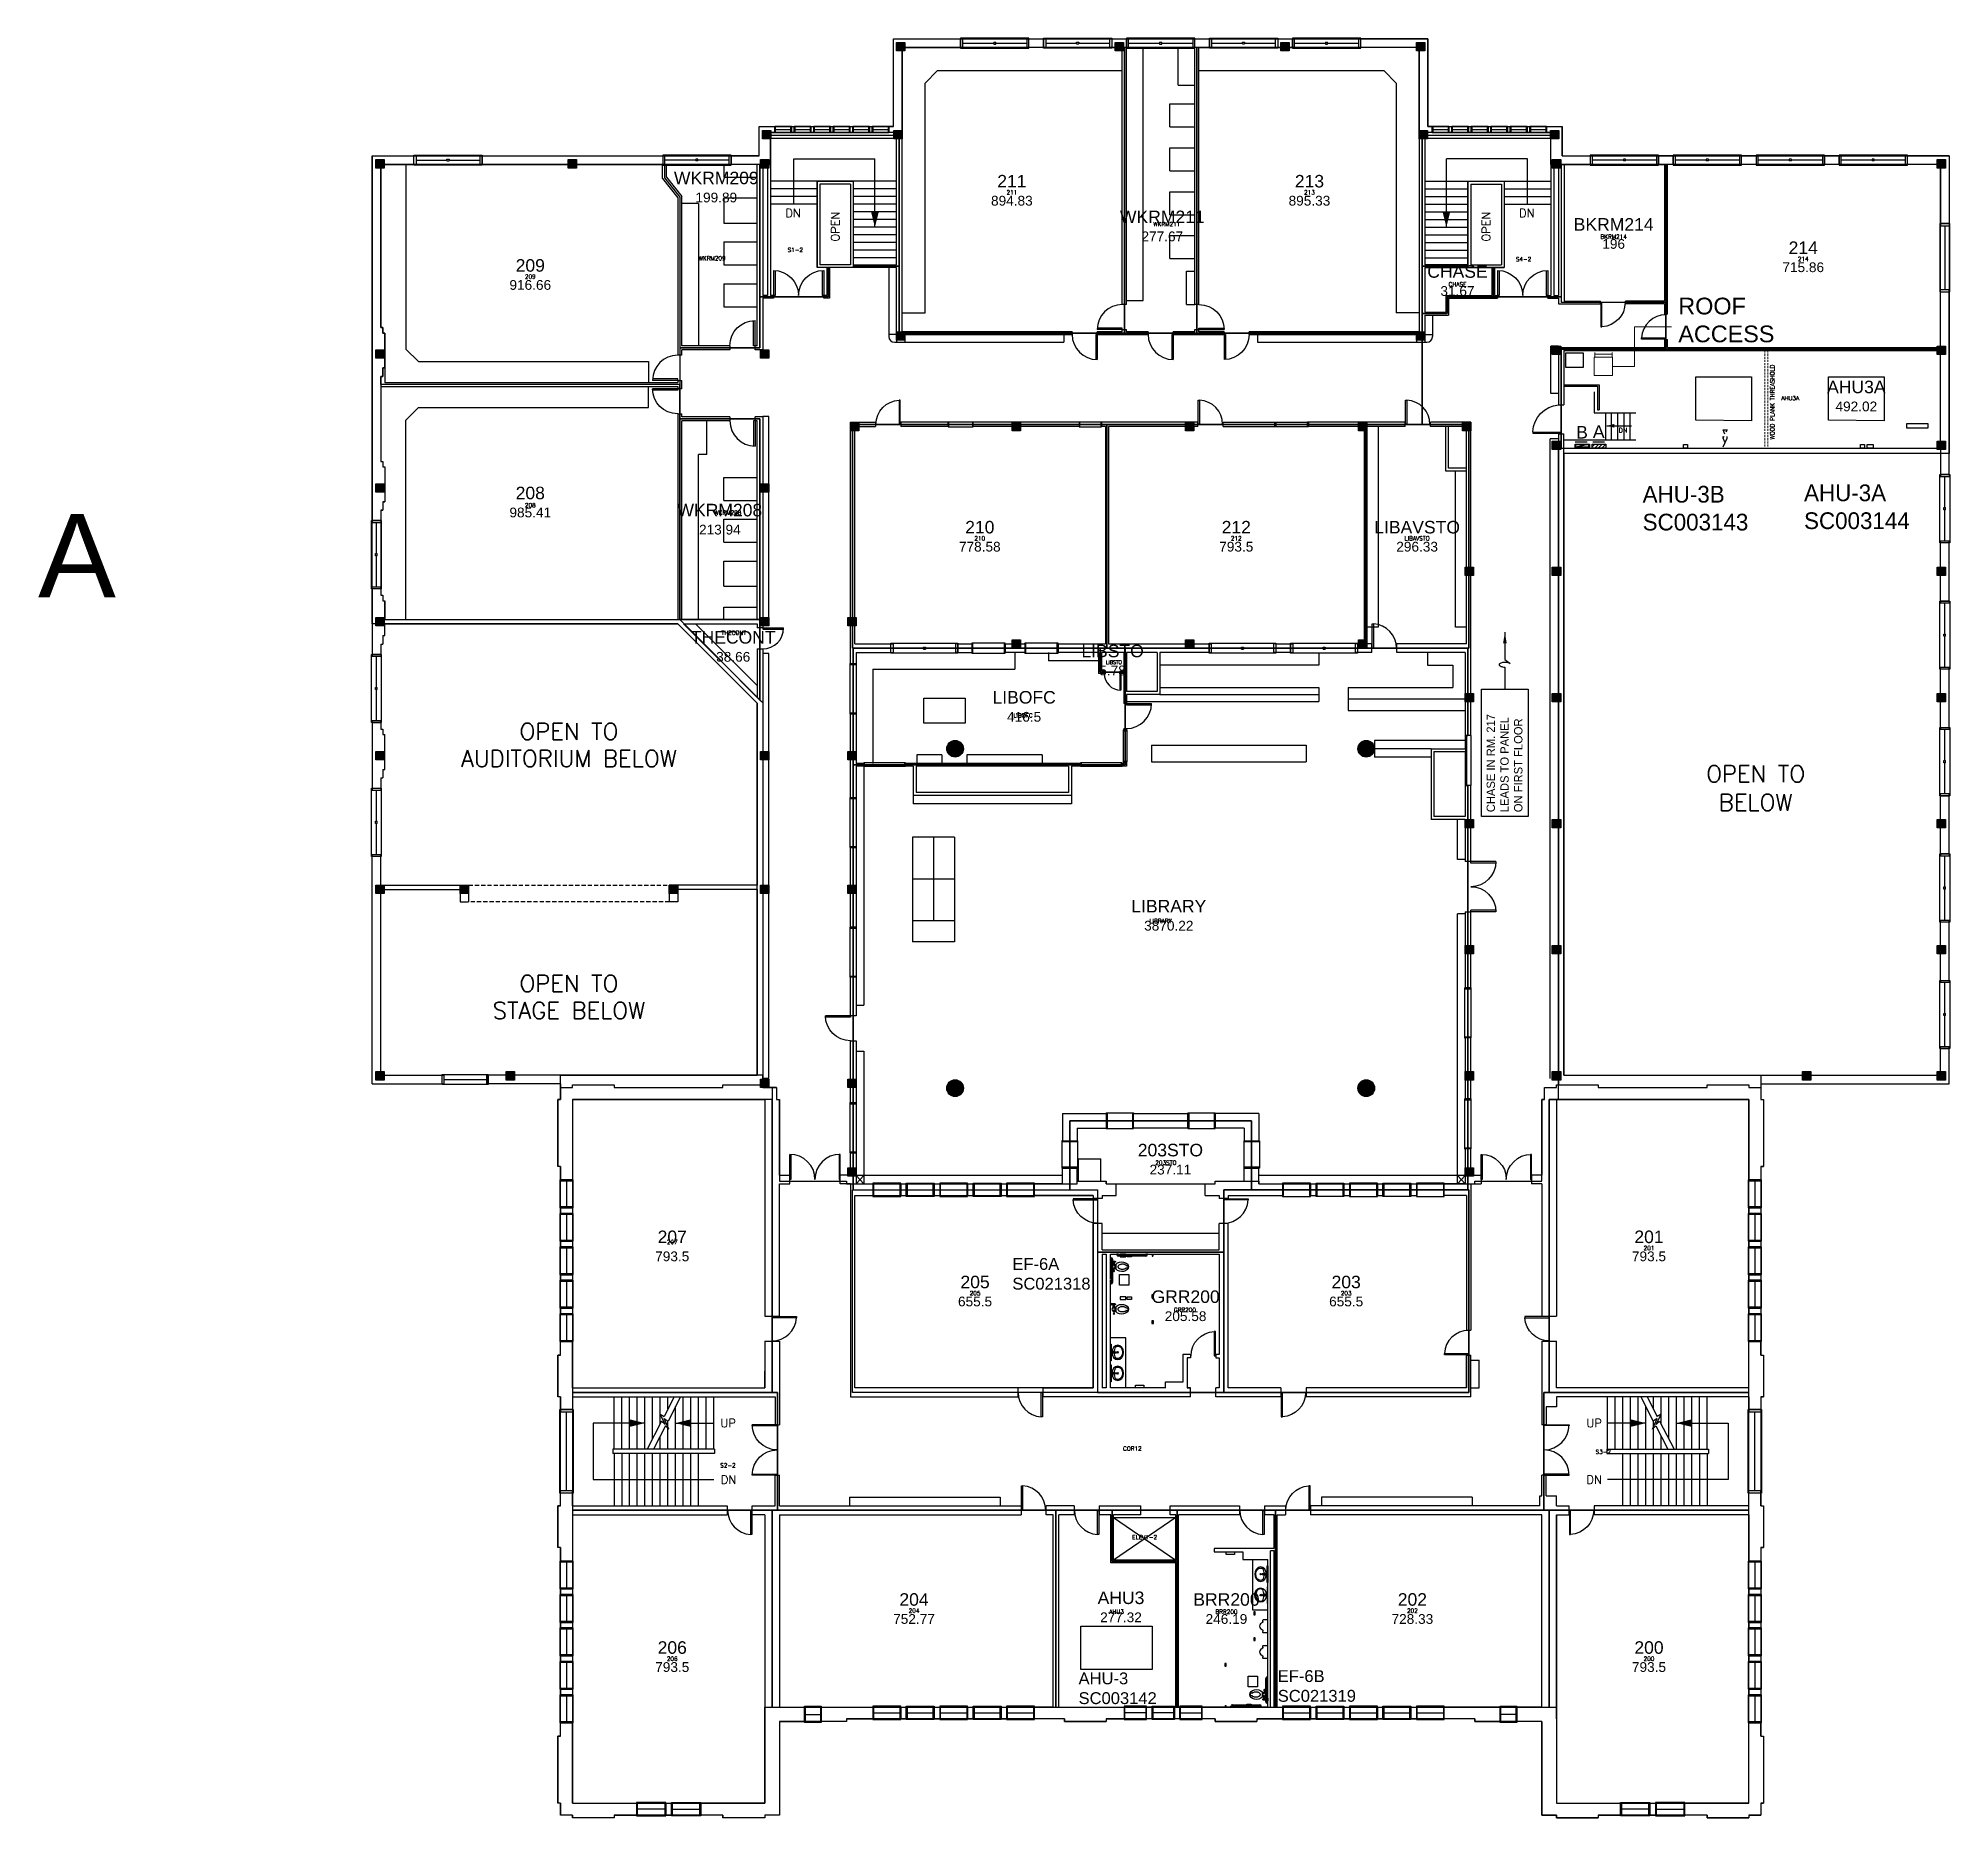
# Model space of a CAD drawing. Header units: inches. Extents: x -2145 to 3863, y -18008 to 4650.
# Drawn here: x -2145 to 597, y -17840 to -15286 of the extents above; entities that cross this region are included whole.
import ezdxf
from ezdxf.enums import TextEntityAlignment as Align

# ---------------------------------------------------------------- set-up
doc = ezdxf.new("R2010")
doc.units = ezdxf.units.IN
doc.header["$LTSCALE"] = 48
doc.header["$MEASUREMENT"] = 0
doc.linetypes.add('H2', pattern=[0.1875, 0.125, -0.0625])
doc.linetypes.add('HIDDEN2', pattern=[0.1875, 0.125, -0.0625])
doc.layers.get('0').update_dxf_attribs({"linetype": 'CONTINUOUS'})
for name, color, linetype in [('A-COLS', 1, 'CONTINUOUS'), ('A-COLS-GRID', 41, 'CONTINUOUS'), ('A-DOOR', 30, 'CONTINUOUS'), ('A-FLOR-STRS', 30, 'CONTINUOUS'), ('A-FLR-TPTN', 30, 'CONTINUOUS'), ('A-FURN', 41, 'CONTINUOUS'), ('A-PFIX', 3, 'CONTINUOUS'), ('A-TEXT', 2, 'CONTINUOUS'), ('A-WALLS', 1, 'CONTINUOUS'), ('A-WIN', 30, 'CONTINUOUS'), ('CAFM_BLDG_OTLN', 41, 'CONTINUOUS'), ('CAFM_Gross', 200, 'CONTINUOUS'), ('CAFM_ID', 8, 'CONTINUOUS'), ('CAFM_MeasuredGross', 50, 'CONTINUOUS'), ('CAFM_SPACE', 5, 'CONTINUOUS'), ('CAFM_Space_Label', 7, 'CONTINUOUS'), ('FCA HVAC EQ', 30, 'CONTINUOUS')]:
    doc.layers.add(name, color=color, linetype=linetype)
doc.layers.add('A-EQPM', color=30, linetype='CONTINUOUS', lineweight=0)
doc.layers.add('A-FLOR-SPCL', color=2, linetype='CONTINUOUS', lineweight=15)
doc.styles.add('ARIAL', font='arial.ttf')
doc.styles.add('ATT', font='txt')
doc.styles.add('CAFM-TXT', font='txt.shx', dxfattribs={"height": 6})
doc.styles.add('CAFM_BLDG-LABL', font='arial.ttf', dxfattribs={"height": 0.5})
doc.styles.add('ROMANS', font='ROMANS.shx')

# ---------------------------------------------------------------- blocks, each defined once
blk = doc.blocks.new('LEADARR2')
blk.add_solid([(0, 0), (1, 0.25), (1, -0.25)])
blk = doc.blocks.new('WN1')
for p, q in [((0, -0.5625), (0, 0.5625)), ((0, 0.5625), (1, 0.5625)), ((0, 0.5), (0.03125, 0.5)), ((0.03125, 0.5), (0.03125, -0.5)), ((1, 0.5), (0.96875, 0.5)), ((0.96875, -0.5), (0.96875, 0.5)), ((1, 0.5625), (1, -0.5625)), ((0.03125, 0), (0.96875, 0)), ((0, -0.5), (0.03125, -0.5)), ((1, -0.5625), (0, -0.5625)), ((1, -0.5), (0.96875, -0.5))]:
    blk.add_line(p, q)
blk = doc.blocks.new('WN2')
for p, q in [((0, -0.5625), (0, 0.5625)), ((0, 0.5625), (1, 0.5625)), ((1, 0.5625), (1, -0.5625)), ((0, 0.5), (0.03125, 0.5)), ((0.03125, 0.5), (0.03125, -0.5)), ((1, 0.5), (0.96875, 0.5)), ((0.96875, -0.5), (0.96875, 0.5)), ((0.03125, 0), (0.484375, 0)), ((0.484375, 0.109375), (0.515625, 0.109375)), ((0.484375, -0.09375), (0.484375, 0.109375)), ((0.515625, 0.109375), (0.515625, -0.09375)), ((0.515625, 0), (0.96875, 0)), ((0.484375, -0.09375), (0.515625, -0.09375)), ((0, -0.5), (0.03125, -0.5)), ((1, -0.5), (0.96875, -0.5)), ((1, -0.5625), (0, -0.5625))]:
    blk.add_line(p, q)
blk = doc.blocks.new('DR-S90')
for p, q in [((0.015, 0.005), (0.015, 0.97)), ((0.015, 0.97), (0.062, 0.97)), ((0.062, 0.97), (0.062, 0.005)), ((0.062, 0.005), (0.015, 0.005))]:
    blk.add_line(p, q)
blk.add_arc((0.015, 0), 0.97, 360, 87.21698)
blk = doc.blocks.new('DR-DOUB')
for p, q in [((0, 0.5), (0.015625, 0.5)), ((0, 0), (0, 0.5)), ((0.015625, 0.5), (0.015625, 0)), ((1, 0.5), (0.984375, 0.5)), ((0.984375, 0.5), (0.984375, 0)), ((1, 0), (1, 0.5)), ((0.015625, 0), (0, 0)), ((0.984375, 0), (1, 0))]:
    blk.add_line(p, q)
for centre, start, end in [((0, 0), 0, 90), ((1, 0), 90, 180)]:
    blk.add_arc(centre, 0.5, start, end)
blk = doc.blocks.new('08PDSS01')
for p, q in [((0, 0), (0, 1)), ((0.06, 0), (0.06, 0.998)), ((0, 0), (0.06, 0))]:
    blk.add_line(p, q)
blk.add_arc((0, 0), 1, 0, 90)
at = {"flags": 1}
for tag, p in [('DOORTYPE', (0.5, 0)), ('FRAMEMAT', (0.5, -0.857)), ('DOORNUM', (0.5, -0.171)), ('DOORMAT', (0.5, -0.686)), ('SIZE', (0.5, -0.514)), ('N/E', (0.5, -0.343)), ('FIRERATE', (0.5, -1.371)), ('JAMBDET', (0.5, -1.2)), ('HEADDET', (0.5, -1.029)), ('HRDWR', (0.5, -1.543)), ('REMRKS', (0.5, -1.714))]:
    blk.add_attdef(tag, text='', height=0.1, dxfattribs=at).set_placement(p, align=Align.CENTER)
blk = doc.blocks.new('08PDSS02')
for p, q in [((0, 0.5), (0, 0)), ((0.03, 0.499), (0.03, 0)), ((0.97, 0.499), (0.97, 0)), ((1, 0.5), (1, 0)), ((0, 0), (0.03, 0)), ((0.97, 0), (1, 0))]:
    blk.add_line(p, q)
for centre, start, end in [((0, 0), 0, 90), ((1, 0), 90, 180)]:
    blk.add_arc(centre, 0.5, start, end)
at = {"flags": 1}
for tag, p in [('DOORTYPE', (0, 0)), ('DOORNUM', (0, -0.171)), ('N/E', (0, -0.343)), ('FRAMEMAT', (0, -0.857)), ('DOORMAT', (0, -0.686)), ('SIZE', (0, -0.514)), ('JAMBDET', (0, -1.2)), ('HEADDET', (0, -1.029)), ('FIRERATE', (0, -1.371)), ('HRDWR', (0, -1.543)), ('REMRKS', (0, -1.714))]:
    blk.add_attdef(tag, text='', height=0.1, dxfattribs=at).set_placement(p, align=Align.CENTER)
blk = doc.blocks.new('A$C158C44AE')
at = {"ltscale": 0.5}
for p, q in [((0, 39), (0.2, 39)), ((0, 36), (0.2, 36)), ((0.2, 39), (0.2, 36)), ((0.2, 38.3), (1, 38.3)), ((0.2, 36.8), (1, 36.8)), ((1.5, 36.3), (1.5, 2.8)), ((3, 36.3), (3, 2.8)), ((8.5, 43.6), (8.5, 43.4)), ((11.5, 43.4), (8.5, 43.4)), ((9.3, 43.4), (9.3, 42.6)), ((10.8, 43.4), (10.8, 42.6)), ((50.8, 42.1), (11.3, 42.1)), ((50.8, 40.6), (11.3, 40.6)), ((11.5, 43.6), (11.5, 43.4)), ((50.5, 43.6), (50.5, 43.4)), ((53.5, 43.4), (50.5, 43.4)), ((51.3, 43.4), (51.3, 42.6)), ((52.8, 43.4), (52.8, 42.6)), ((53.5, 43.6), (53.5, 43.4)), ((0, 3), (0.2, 3)), ((0, 0), (0.2, 0)), ((0.2, 0), (0.2, 3)), ((0.2, 2.3), (1, 2.3)), ((0.2, 0.8), (1, 0.8))]:
    blk.add_line(p, q, dxfattribs=at)
for centre, radius, start, end in [((1, 36.3), 2, 0, 90), ((1, 36.3), 0.5, 0, 90), ((11.3, 42.6), 2, 180, 270), ((11.3, 42.6), 0.5, 180, 270), ((50.8, 42.6), 2, 270, 0), ((50.8, 42.6), 0.5, 270, 0), ((1, 2.8), 0.5, 270, 0), ((1, 2.8), 2, 270, 0)]:
    blk.add_arc(centre, radius, start, end, dxfattribs=at)
blk = doc.blocks.new('uri2')
at = {"flags": 128}
blk.add_lwpolyline([(10.4, 3.3), (7.6, 5.3, -0.277747), (7, 6.1), (7, 6.3, -0.158056), (7.3, 7.3, 0.609508), (6.4, 9), (0, 9), (0, -9), (6.6, -9, 0.685186), (7.4, -7.1, -0.211068), (7, -6.3), (7, -6.1, -0.277747), (7.6, -5.3), (10.4, -3.3, 0.481728), (10.4, 3.3)], format="xyb", close=True, dxfattribs=at)
blk = doc.blocks.new('push lav')
for p, q in [((0.8, -6.1), (-0.7, -6.1)), ((-0.4, -4.7), (-0.5, -2.2)), ((0.5, -2.2), (0.4, -4.7))]:
    blk.add_line(p, q)
for points in [[(-7.9, -3.2, 0.098679), (-0.6, -4.8, 0.098679)], [(0.7, -4.8, 0.097688), (7.9, -3.2)]]:
    blk.add_lwpolyline(points, format="xyb")
blk.add_lwpolyline([(-0.2, -4.7), (0.2, -4.7, -0.414214), (0.8, -5.3), (0.8, -6.9, -0.414214), (0.7, -7), (-0.6, -7, -0.414214), (-0.7, -6.9), (-0.7, -5.3, -0.414214)], format="xyb", close=True)
blk.add_circle((0, 0), 0.933)
for centre, radius, start, end in [((0, -6.2), 1.25, 128.8964, 51.1036), ((0, -6.2), 1, 142.1808, 218.2793), ((0, -2.2), 0.699, 313.1856, 225.4202), ((0, -6.2), 1, 233.5734, 306.4266), ((0, -2.2), 0.498, 354.7676, 181.7296), ((0, -6.2), 1, 321.7207, 37.8192)]:
    blk.add_arc(centre, radius, start, end)
blk.add_ellipse((0, -0.1), major_axis=(-10.3, 0), ratio=0.812465)
blk.add_open_spline([(7.9, -3.2), (8, -2.9), (8.2, -2.7), (8.6, -1.7), (8.8, -1), (8.9, 0.6), (8.7, 1.4), (8.1, 2.9), (7.6, 3.6), (6.3, 4.8), (5.5, 5.4), (3.6, 6.3), (2.6, 6.6), (0.5, 6.9), (-0.6, 6.9), (-2.7, 6.5), (-3.7, 6.2), (-5.6, 5.3), (-6.4, 4.8), (-7.6, 3.5), (-8.1, 2.8), (-8.7, 1.3), (-8.8, 0.6), (-8.8, -0.1), (-8.8, -0.7), (-8.7, -1.3), (-8.4, -2.3), (-8.2, -2.8), (-7.9, -3.2)], degree=3, knots=[2.657916, 2.657916, 2.657916, 2.657916, 2.76688, 2.76688, 3.121874, 3.121874, 3.476868, 3.476868, 3.831863, 3.831863, 4.186857, 4.186857, 4.541851, 4.541851, 4.896845, 4.896845, 5.251839, 5.251839, 5.606834, 5.606834, 5.961828, 5.961828, 6.283185, 6.283185, 6.283185, 6.565106, 6.565106, 6.766844, 6.766844, 6.766844, 6.766844])
blk = doc.blocks.new('toidy3')
at = {"color": 0, "linetype": 'ByBlock', "lineweight": -2}
for p, q in [((4.6, 3), (4.4, 6.7)), ((4.6, 7), (5.3, 7)), ((5.6, 6.7), (5.4, 3)), ((8, 3.7), (8, -3.7)), ((22.4, 1.8), (25.7, 1.8)), ((3.5, -6.3), (0.2, -6.3)), ((3.5, -7.9), (0.2, -7.9)), ((4, -2.8), (4, -6)), ((6, -2.8), (6, -6)), ((22.4, -1.8), (25.7, -1.8))]:
    blk.add_line(p, q, dxfattribs=at)
for points in [[(0, -9.1), (0.2, -9.1), (0.2, -5.1), (0, -5.1)], [(3.5, -8.1), (6.4, -8.1), (6.4, -6), (3.5, -6)], [(6.4, -7.9), (6.9, -7.9), (6.9, -6.3), (6.4, -6.3)], [(6.9, -7.4), (7.3, -7.4), (7.3, -6.7), (6.9, -6.7)]]:
    blk.add_lwpolyline(points, close=True, dxfattribs=at)
for radius in [3.02, 2.02]:
    blk.add_circle((5, 0), radius, dxfattribs=at)
for centre, radius, start, end in [((4.6, 6.7), 0.25, 90, 185.3528), ((5.3, 6.7), 0.25, 354.6472, 90), ((3.6, 8), 6.17, 298.4995, 315.9186), ((3.6, -8), 6.17, 44.0814, 61.5005)]:
    blk.add_arc(centre, radius, start, end, dxfattribs=at)
blk.add_ellipse((16.2, 0), major_axis=(9.75, 0), ratio=0.717949, start_param=3.703662, end_param=8.862708, dxfattribs=at)
for points, knots in [([(22.4, 1.8), (22.2, 1.9), (22.1, 2.1), (21.6, 2.5), (21.3, 2.8), (20.4, 3.3), (19.8, 3.5), (18.7, 3.8), (18.1, 3.9), (16.9, 4), (16.3, 4), (15.2, 3.8), (14.6, 3.7), (13.6, 3.3), (13.1, 3), (12.3, 2.5), (12, 2.2), (11.5, 1.5), (11.3, 1.2), (11.1, 0.6), (11, 0.3), (11, 0), (11, 0), (11, 0), (11, -0.3), (11, -0.6), (11.3, -1.2), (11.4, -1.5), (11.9, -2.1), (12.2, -2.4), (13, -3), (13.5, -3.2), (14.5, -3.6), (15, -3.8), (16.2, -4), (16.8, -4), (18, -4), (18.6, -3.9), (19.7, -3.6), (20.3, -3.4), (21.2, -2.9), (21.6, -2.6), (22.1, -2.1), (22.2, -1.9), (22.4, -1.8)], [3.676977, 3.676977, 3.676977, 3.676977, 3.813181, 3.813181, 4.085551, 4.085551, 4.357921, 4.357921, 4.630291, 4.630291, 4.902661, 4.902661, 5.175031, 5.175031, 5.447402, 5.447402, 5.719772, 5.719772, 5.992142, 5.992142, 6.264512, 6.264512, 6.283185, 6.283185, 6.283185, 6.555555, 6.555555, 6.827925, 6.827925, 7.100296, 7.100296, 7.372666, 7.372666, 7.645036, 7.645036, 7.917406, 7.917406, 8.189776, 8.189776, 8.462146, 8.462146, 8.734516, 8.734516, 8.889387, 8.889387, 8.889387, 8.889387]), ([(24.6, -1.8), (24.7, -1.5), (24.8, -1.1), (25.1, -0.2), (25, 0.5), (24.8, 1.4), (24.7, 1.6), (24.6, 1.8)], [2.8272874, 2.8272874, 2.8272874, 2.8272874, 2.9918259, 2.9918259, 3.3572959, 3.3572959, 3.4559427, 3.4559427, 3.4559427, 3.4559427])]:
    blk.add_open_spline(points, degree=3, knots=knots, dxfattribs=at)
at = {"style": 'ATT', "text_generation_flag": 4}
for tag, p, flags in [('ROOM_NUMBER', (36.1, -17.5), 1), ('ITEM', (36.1, -2.5), 3)]:
    blk.add_attdef(tag, p, '', height=6, dxfattribs=dict(at, flags=flags))

msp = doc.modelspace()

# ---------------------------------------------------------------- linework, layer by layer
msp.add_lwpolyline([(-973.9, -16947.5), (-631.9, -16947.5), (-631.9, -17223.5), (-973.9, -17223.5)], close=True)
at = {"layer": 'A-COLS'}
for points in [[(-913.9, -15292.5), (-901.9, -15292.5), (-901.9, -15304.5), (-913.9, -15304.5)], [(-600.4, -15292.5), (-588.4, -15292.5), (-588.4, -15304.5), (-600.4, -15304.5)], [(-362.4, -15292.5), (-350.4, -15292.5), (-350.4, -15304.5), (-362.4, -15304.5)], [(-167.9, -15292.5), (-155.9, -15292.5), (-155.9, -15304.5), (-167.9, -15304.5)], [(-1106.4, -15418.5), (-1094.4, -15418.5), (-1094.4, -15430.5), (-1106.4, -15430.5)], [(-917.9, -15418.5), (-905.9, -15418.5), (-905.9, -15430.5), (-917.9, -15430.5)], [(-163.9, -15418.5), (-151.9, -15418.5), (-151.9, -15430.5), (-163.9, -15430.5)], [(24.6, -15418.5), (36.6, -15418.5), (36.6, -15430.5), (24.6, -15430.5)], [(-1660.9, -15460.5), (-1648.9, -15460.5), (-1648.9, -15472.5), (-1660.9, -15472.5)], [(-1384.9, -15460.5), (-1372.9, -15460.5), (-1372.9, -15472.5), (-1384.9, -15472.5)], [(-1108.9, -15460.5), (-1096.9, -15460.5), (-1096.9, -15472.5), (-1108.9, -15472.5)], [(27.1, -15460.5), (39.1, -15460.5), (39.1, -15472.5), (27.1, -15472.5)], [(579.1, -15460.5), (591.1, -15460.5), (591.1, -15472.5), (579.1, -15472.5)], [(-913.9, -15707.5), (-901.9, -15707.5), (-901.9, -15719.5), (-913.9, -15719.5)], [(-167.9, -15707.5), (-155.9, -15707.5), (-155.9, -15719.5), (-167.9, -15719.5)], [(-1660.9, -15733.5), (-1648.9, -15733.5), (-1648.9, -15745.5), (-1660.9, -15745.5)], [(-1108.9, -15733.5), (-1096.9, -15733.5), (-1096.9, -15745.5), (-1108.9, -15745.5)], [(27.1, -15728), (39.1, -15728), (39.1, -15740), (27.1, -15740)], [(579.1, -15728), (591.1, -15728), (591.1, -15740), (579.1, -15740)], [(-979.9, -15837.5), (-967.9, -15837.5), (-967.9, -15849.5), (-979.9, -15849.5)], [(-747.9, -15837.5), (-735.9, -15837.5), (-735.9, -15849.5), (-747.9, -15849.5)], [(-499.4, -15837.5), (-487.4, -15837.5), (-487.4, -15849.5), (-499.4, -15849.5)], [(-250.9, -15837.5), (-238.9, -15837.5), (-238.9, -15849.5), (-250.9, -15849.5)], [(-101.9, -15837.5), (-89.9, -15837.5), (-89.9, -15849.5), (-101.9, -15849.5)], [(27.1, -15864.5), (39.1, -15864.5), (39.1, -15876.5), (27.1, -15876.5)], [(579.1, -15864.5), (591.1, -15864.5), (591.1, -15876.5), (579.1, -15876.5)], [(-1660.9, -15925.6), (-1648.9, -15925.6), (-1648.9, -15937.6), (-1660.9, -15937.6)], [(-1108.9, -15925.6), (-1096.9, -15925.6), (-1096.9, -15937.6), (-1108.9, -15937.6)], [(-97.9, -16045.5), (-85.9, -16045.5), (-85.9, -16057.5), (-97.9, -16057.5)], [(27.1, -16045.5), (39.1, -16045.5), (39.1, -16057.5), (27.1, -16057.5)], [(579.1, -16045.5), (591.1, -16045.5), (591.1, -16057.5), (579.1, -16057.5)], [(-1660.9, -16117.7), (-1648.9, -16117.7), (-1648.9, -16129.7), (-1660.9, -16129.7)], [(-1108.9, -16117.7), (-1096.9, -16117.7), (-1096.9, -16129.7), (-1108.9, -16129.7)], [(-983.9, -16117.7), (-971.9, -16117.7), (-971.9, -16129.7), (-983.9, -16129.7)], [(-747.9, -16149.5), (-735.9, -16149.5), (-735.9, -16161.5), (-747.9, -16161.5)], [(-499.4, -16149.5), (-487.4, -16149.5), (-487.4, -16161.5), (-499.4, -16161.5)], [(-250.9, -16149.5), (-238.9, -16149.5), (-238.9, -16161.5), (-250.9, -16161.5)], [(-97.9, -16226.5), (-85.9, -16226.5), (-85.9, -16238.5), (-97.9, -16238.5)], [(27.1, -16226.5), (39.1, -16226.5), (39.1, -16238.5), (27.1, -16238.5)], [(579.1, -16226.5), (591.1, -16226.5), (591.1, -16238.5), (579.1, -16238.5)], [(-1660.9, -16309.8), (-1648.9, -16309.8), (-1648.9, -16321.8), (-1660.9, -16321.8)], [(-1108.9, -16309.8), (-1096.9, -16309.8), (-1096.9, -16321.8), (-1108.9, -16321.8)], [(-983.9, -16309.8), (-971.9, -16309.8), (-971.9, -16321.8), (-983.9, -16321.8)], [(-97.9, -16407.5), (-85.9, -16407.5), (-85.9, -16419.5), (-97.9, -16419.5)], [(27.1, -16407.5), (39.1, -16407.5), (39.1, -16419.5), (27.1, -16419.5)], [(579.1, -16407.5), (591.1, -16407.5), (591.1, -16419.5), (579.1, -16419.5)], [(-1660.9, -16502), (-1648.9, -16502), (-1648.9, -16514), (-1660.9, -16514)], [(-1539.9, -16502), (-1527.9, -16502), (-1527.9, -16514), (-1539.9, -16514)], [(-1239.9, -16502), (-1227.9, -16502), (-1227.9, -16514), (-1239.9, -16514)], [(-1108.9, -16502), (-1096.9, -16502), (-1096.9, -16514), (-1108.9, -16514)], [(-983.9, -16502), (-971.9, -16502), (-971.9, -16514), (-983.9, -16514)], [(-97.9, -16588.5), (-85.9, -16588.5), (-85.9, -16600.5), (-97.9, -16600.5)], [(27.1, -16588.5), (39.1, -16588.5), (39.1, -16600.5), (27.1, -16600.5)], [(579.1, -16588.5), (591.1, -16588.5), (591.1, -16600.5), (579.1, -16600.5)], [(-1660.9, -16769.5), (-1648.9, -16769.5), (-1648.9, -16781.5), (-1660.9, -16781.5)], [(-1473.9, -16769.5), (-1461.9, -16769.5), (-1461.9, -16781.5), (-1473.9, -16781.5)], [(-1108.9, -16780.5), (-1096.9, -16780.5), (-1096.9, -16792.5), (-1108.9, -16792.5)], [(-983.9, -16780.5), (-971.9, -16780.5), (-971.9, -16792.5), (-983.9, -16792.5)], [(-97.9, -16769.5), (-85.9, -16769.5), (-85.9, -16781.5), (-97.9, -16781.5)], [(27.1, -16769.5), (39.1, -16769.5), (39.1, -16781.5), (27.1, -16781.5)], [(386.1, -16769.5), (398.1, -16769.5), (398.1, -16781.5), (386.1, -16781.5)], [(579.1, -16769.5), (591.1, -16769.5), (591.1, -16781.5), (579.1, -16781.5)], [(-983.9, -16907.5), (-971.9, -16907.5), (-971.9, -16919.5), (-983.9, -16919.5)], [(-97.9, -16907.5), (-85.9, -16907.5), (-85.9, -16919.5), (-97.9, -16919.5)]]:
    msp.add_lwpolyline(points, close=True, dxfattribs=at)
for centre in [(-829.9, -16306), (-239.9, -16306), (-829.9, -16793.2), (-239.9, -16793.2)]:
    msp.add_circle(centre, 12, dxfattribs=at)
at = {"layer": 'A-COLS-GRID', "const_width": 12}
for points in [[(-835.9, -16306, 1), (-823.9, -16306, 1)], [(-245.9, -16306, 1), (-233.9, -16306, 1)], [(-835.9, -16793.2, 1), (-823.9, -16793.2, 1)], [(-245.9, -16793.2, 1), (-233.9, -16793.2, 1)]]:
    msp.add_lwpolyline(points, format="xyb", close=True, dxfattribs=at)
at = {"layer": 'A-COLS-GRID'}
for points in [[(-913.9, -15292.5), (-901.9, -15292.5), (-913.9, -15304.5), (-901.9, -15304.5)], [(-600.4, -15292.5), (-588.4, -15292.5), (-600.4, -15304.5), (-588.4, -15304.5)], [(-362.4, -15292.5), (-350.4, -15292.5), (-362.4, -15304.5), (-350.4, -15304.5)], [(-167.9, -15292.5), (-155.9, -15292.5), (-167.9, -15304.5), (-155.9, -15304.5)], [(-1106.4, -15418.5), (-1094.4, -15418.5), (-1106.4, -15430.5), (-1094.4, -15430.5)], [(-917.9, -15418.5), (-905.9, -15418.5), (-917.9, -15430.5), (-905.9, -15430.5)], [(-163.9, -15418.5), (-151.9, -15418.5), (-163.9, -15430.5), (-151.9, -15430.5)], [(24.6, -15418.5), (36.6, -15418.5), (24.6, -15430.5), (36.6, -15430.5)], [(-1660.9, -15460.5), (-1648.9, -15460.5), (-1660.9, -15472.5), (-1648.9, -15472.5)], [(-1384.9, -15460.5), (-1372.9, -15460.5), (-1384.9, -15472.5), (-1372.9, -15472.5)], [(-1108.9, -15460.5), (-1096.9, -15460.5), (-1108.9, -15472.5), (-1096.9, -15472.5)], [(27.1, -15460.5), (39.1, -15460.5), (27.1, -15472.5), (39.1, -15472.5)], [(579.1, -15460.5), (591.1, -15460.5), (579.1, -15472.5), (591.1, -15472.5)], [(-913.9, -15707.5), (-901.9, -15707.5), (-913.9, -15719.5), (-901.9, -15719.5)], [(-167.9, -15707.5), (-155.9, -15707.5), (-167.9, -15719.5), (-155.9, -15719.5)], [(-1660.9, -15733.5), (-1648.9, -15733.5), (-1660.9, -15745.5), (-1648.9, -15745.5)], [(-1108.9, -15733.5), (-1096.9, -15733.5), (-1108.9, -15745.5), (-1096.9, -15745.5)], [(27.1, -15728), (39.1, -15728), (27.1, -15740), (39.1, -15740)], [(579.1, -15728), (591.1, -15728), (579.1, -15740), (591.1, -15740)], [(-979.9, -15837.5), (-967.9, -15837.5), (-979.9, -15849.5), (-967.9, -15849.5)], [(-747.9, -15837.5), (-735.9, -15837.5), (-747.9, -15849.5), (-735.9, -15849.5)], [(-499.4, -15837.5), (-487.4, -15837.5), (-499.4, -15849.5), (-487.4, -15849.5)], [(-250.9, -15837.5), (-238.9, -15837.5), (-250.9, -15849.5), (-238.9, -15849.5)], [(-101.9, -15837.5), (-89.9, -15837.5), (-101.9, -15849.5), (-89.9, -15849.5)], [(27.1, -15864.5), (39.1, -15864.5), (27.1, -15876.5), (39.1, -15876.5)], [(579.1, -15864.5), (591.1, -15864.5), (579.1, -15876.5), (591.1, -15876.5)], [(-1660.9, -15925.6), (-1648.9, -15925.6), (-1660.9, -15937.6), (-1648.9, -15937.6)], [(-1108.9, -15925.6), (-1096.9, -15925.6), (-1108.9, -15937.6), (-1096.9, -15937.6)], [(-97.9, -16045.5), (-85.9, -16045.5), (-97.9, -16057.5), (-85.9, -16057.5)], [(27.1, -16045.5), (39.1, -16045.5), (27.1, -16057.5), (39.1, -16057.5)], [(579.1, -16045.5), (591.1, -16045.5), (579.1, -16057.5), (591.1, -16057.5)], [(-1660.9, -16117.7), (-1648.9, -16117.7), (-1660.9, -16129.7), (-1648.9, -16129.7)], [(-1108.9, -16117.7), (-1096.9, -16117.7), (-1108.9, -16129.7), (-1096.9, -16129.7)], [(-983.9, -16117.7), (-971.9, -16117.7), (-983.9, -16129.7), (-971.9, -16129.7)], [(-747.9, -16149.5), (-735.9, -16149.5), (-747.9, -16161.5), (-735.9, -16161.5)], [(-499.4, -16149.5), (-487.4, -16149.5), (-499.4, -16161.5), (-487.4, -16161.5)], [(-250.9, -16149.5), (-238.9, -16149.5), (-250.9, -16161.5), (-238.9, -16161.5)], [(-97.9, -16226.5), (-85.9, -16226.5), (-97.9, -16238.5), (-85.9, -16238.5)], [(27.1, -16226.5), (39.1, -16226.5), (27.1, -16238.5), (39.1, -16238.5)], [(579.1, -16226.5), (591.1, -16226.5), (579.1, -16238.5), (591.1, -16238.5)], [(-1660.9, -16309.8), (-1648.9, -16309.8), (-1660.9, -16321.8), (-1648.9, -16321.8)], [(-1108.9, -16309.8), (-1096.9, -16309.8), (-1108.9, -16321.8), (-1096.9, -16321.8)], [(-983.9, -16309.8), (-971.9, -16309.8), (-983.9, -16321.8), (-971.9, -16321.8)], [(-97.9, -16407.5), (-85.9, -16407.5), (-97.9, -16419.5), (-85.9, -16419.5)], [(27.1, -16407.5), (39.1, -16407.5), (27.1, -16419.5), (39.1, -16419.5)], [(579.1, -16407.5), (591.1, -16407.5), (579.1, -16419.5), (591.1, -16419.5)], [(-1660.9, -16502), (-1648.9, -16502), (-1660.9, -16514), (-1648.9, -16514)], [(-1539.9, -16502), (-1527.9, -16502), (-1539.9, -16514), (-1527.9, -16514)], [(-1239.9, -16502), (-1227.9, -16502), (-1239.9, -16514), (-1227.9, -16514)], [(-1108.9, -16502), (-1096.9, -16502), (-1108.9, -16514), (-1096.9, -16514)], [(-983.9, -16502), (-971.9, -16502), (-983.9, -16514), (-971.9, -16514)], [(-97.9, -16588.5), (-85.9, -16588.5), (-97.9, -16600.5), (-85.9, -16600.5)], [(27.1, -16588.5), (39.1, -16588.5), (27.1, -16600.5), (39.1, -16600.5)], [(579.1, -16588.5), (591.1, -16588.5), (579.1, -16600.5), (591.1, -16600.5)], [(-1660.9, -16769.5), (-1648.9, -16769.5), (-1660.9, -16781.5), (-1648.9, -16781.5)], [(-1473.9, -16769.5), (-1461.9, -16769.5), (-1473.9, -16781.5), (-1461.9, -16781.5)], [(-1108.9, -16780.5), (-1096.9, -16780.5), (-1108.9, -16792.5), (-1096.9, -16792.5)], [(-983.9, -16780.5), (-971.9, -16780.5), (-983.9, -16792.5), (-971.9, -16792.5)], [(-97.9, -16769.5), (-85.9, -16769.5), (-97.9, -16781.5), (-85.9, -16781.5)], [(27.1, -16769.5), (39.1, -16769.5), (27.1, -16781.5), (39.1, -16781.5)], [(386.1, -16769.5), (398.1, -16769.5), (386.1, -16781.5), (398.1, -16781.5)], [(579.1, -16769.5), (591.1, -16769.5), (579.1, -16781.5), (591.1, -16781.5)], [(-983.9, -16907.5), (-971.9, -16907.5), (-983.9, -16919.5), (-971.9, -16919.5)], [(-97.9, -16907.5), (-85.9, -16907.5), (-97.9, -16919.5), (-85.9, -16919.5)]]:
    msp.add_solid(points, dxfattribs=at)
at = {"layer": 'A-DOOR'}
for p, q in [((-0.4, -15851.4), (39.9, -15851.4)), ((-0.4, -15853.4), (-0.4, -15851.4)), ((39.9, -15853.5), (-0.4, -15853.4)), ((39.9, -15851.4), (39.9, -15853.5)), ((-458.1, -17142.5), (-458.1, -17177.2)), ((-456.4, -17142.5), (-458.1, -17142.5)), ((-456.4, -17177.2), (-456.4, -17142.5)), ((-458.1, -17177.2), (-456.4, -17177.2)), ((-386.4, -17433.7), (-388.1, -17433.7)), ((-509.5, -17681.2), (-381.2, -17681.2)), ((-509.5, -17681.5), (-381.2, -17681.5))]:
    msp.add_line(p, q, dxfattribs=at)
msp.add_lwpolyline([(-1, -15851.1, -0.372343), (36.1, -15812.4, 0.543383)], format="xyb", dxfattribs=at)
at = {"layer": 'A-DOOR', "extrusion": (0, 0, -1)}
msp.add_ellipse((-456.4, -17177.4), major_axis=(-24.7, 24.7), ratio=1, start_param=5.497787, end_param=7.020011, dxfattribs=at)
at = {"layer": 'A-EQPM', "color": 1}
msp.add_line((144.8, -15700.3), (198.3, -15700.3), dxfattribs=at)
for points in [[(113.3, -15757.2), (144.8, -15757.2), (144.8, -15700.3)], [(87.9, -15737.3), (87.9, -15743)], [(87.9, -15739.8), (112.9, -15739.8)], [(112.9, -15737.3), (112.9, -15743)]]:
    msp.add_lwpolyline(points, dxfattribs=at)
msp.add_lwpolyline([(87.3, -15744.2), (113.3, -15744.2), (113.3, -15770.2), (87.3, -15770.2)], close=True, dxfattribs=at)
at = {"layer": 'A-FLOR-SPCL', "linetype": 'HIDDEN2', "ltscale": 0.5}
for points in [[(332.2, -15734.4), (332.2, -15874.5)], [(336.2, -15734.4), (336.2, -15874.5)]]:
    msp.add_lwpolyline(points, dxfattribs=at)
at = {"layer": 'A-FLOR-STRS'}
for p, q in [((-1094.9, -15425.5), (-913.9, -15425.5)), ((-1094.9, -15429.5), (-913.9, -15429.5)), ((-155.9, -15425.5), (25.1, -15425.5)), ((-155.9, -15429.5), (25.1, -15429.5)), ((-1061.4, -15459.5), (-944.9, -15459.5)), ((-1061.4, -15524.5), (-1061.4, -15459.5)), ((-944.9, -15557.5), (-944.9, -15459.5)), ((-124.9, -15557.5), (-124.9, -15459.5)), ((-8.4, -15459.5), (-124.9, -15459.5)), ((-8.4, -15524.5), (-8.4, -15459.5)), ((-1027.9, -15491.5), (-1094.9, -15491.5)), ((-913.9, -15491.5), (-975.9, -15491.5)), ((-155.9, -15491.5), (-93.9, -15491.5)), ((-41.9, -15491.5), (25.1, -15491.5)), ((-1027.9, -15502.5), (-1094.9, -15502.5)), ((-1027.9, -15513.5), (-1094.9, -15513.5)), ((-913.9, -15502.5), (-975.9, -15502.5)), ((-913.9, -15513.5), (-975.9, -15513.5)), ((-155.9, -15502.5), (-93.9, -15502.5)), ((-155.9, -15513.5), (-93.9, -15513.5)), ((-41.9, -15502.5), (25.1, -15502.5)), ((-41.9, -15513.5), (25.1, -15513.5)), ((-1027.9, -15524.5), (-1094.9, -15524.5)), ((-913.9, -15524.5), (-975.9, -15524.5)), ((-913.9, -15535.5), (-975.9, -15535.5)), ((-913.9, -15546.5), (-975.9, -15546.5)), ((-155.9, -15524.5), (-93.9, -15524.5)), ((-155.9, -15535.5), (-93.9, -15535.5)), ((-155.9, -15546.5), (-93.9, -15546.5)), ((-41.9, -15524.5), (25.1, -15524.5)), ((-913.9, -15557.5), (-975.9, -15557.5)), ((-913.9, -15568.5), (-975.9, -15568.5)), ((-155.9, -15557.5), (-93.9, -15557.5)), ((-155.9, -15568.5), (-93.9, -15568.5)), ((-913.9, -15579.5), (-975.9, -15579.5)), ((-913.9, -15590.5), (-975.9, -15590.5)), ((-913.9, -15601.5), (-975.9, -15601.5)), ((-155.9, -15579.5), (-93.9, -15579.5)), ((-155.9, -15590.5), (-93.9, -15590.5)), ((-155.9, -15601.5), (-93.9, -15601.5)), ((-924.9, -15615.5), (-924.9, -15714.5)), ((-144.9, -15683.5), (-144.9, -15714.5)), ((-913.9, -15711.5), (-924.9, -15711.5)), ((-913.9, -15711.5), (-913.9, -15722.5)), ((-901.9, -15711.5), (-901.9, -15722.5)), ((-673.9, -15711.5), (-673.9, -15722.5)), ((-395.9, -15711.5), (-395.9, -15722.5)), ((-167.9, -15711.5), (-167.9, -15722.5)), ((-155.9, -15711.5), (-155.9, -15722.5)), ((-155.9, -15711.5), (-144.9, -15711.5)), ((-916.9, -15722.5), (-673.9, -15722.5)), ((-395.9, -15722.5), (-152.9, -15722.5)), ((103.3, -15824), (103.3, -15862.4)), ((111.6, -15824), (111.6, -15862.4)), ((120.5, -15824), (120.5, -15862.4)), ((129.5, -15824), (129.5, -15862.4)), ((138.5, -15824), (138.5, -15862.4)), ((105.2, -15842.5), (140.8, -15842.5)), ((-1318.9, -17311.5), (-1318.9, -17236.5)), ((-1307.9, -17311.5), (-1307.9, -17236.5)), ((-1296.9, -17311.5), (-1296.9, -17236.5)), ((-1285.9, -17311.5), (-1285.9, -17236.5)), ((-1274.9, -17311.5), (-1274.9, -17236.5)), ((-1263.9, -17296.6), (-1263.9, -17236.5)), ((-1252.9, -17261.2), (-1252.9, -17236.5)), ((-1233.1, -17236.5), (-1247.5, -17264.6)), ((-1241.9, -17253.6), (-1241.9, -17236.5)), ((-1224, -17236.5), (-1241.7, -17271.1)), ((-1230.9, -17311.5), (-1230.9, -17249.9)), ((-1219.9, -17311.5), (-1219.9, -17236.5)), ((-1208.9, -17311.5), (-1208.9, -17236.5)), ((-1197.9, -17311.5), (-1197.9, -17236.5)), ((-1186.9, -17311.5), (-1186.9, -17236.5)), ((-1175.9, -17311.5), (-1175.9, -17236.5)), ((106.1, -17311.5), (106.1, -17236.5)), ((117.1, -17311.5), (117.1, -17236.5)), ((128.1, -17311.5), (128.1, -17236.5)), ((139.1, -17311.5), (139.1, -17236.5)), ((150.1, -17311.5), (150.1, -17236.5)), ((154.2, -17236.5), (171.9, -17271.1)), ((161.1, -17311.5), (161.1, -17249.9)), ((163.3, -17236.5), (177.7, -17264.6)), ((172.1, -17253.6), (172.1, -17236.5)), ((183.1, -17261.2), (183.1, -17236.5)), ((194.1, -17296.6), (194.1, -17236.5)), ((205.1, -17311.5), (205.1, -17236.5)), ((216.1, -17311.5), (216.1, -17236.5)), ((227.1, -17311.5), (227.1, -17236.5)), ((238.1, -17311.5), (238.1, -17236.5)), ((249.1, -17311.5), (249.1, -17236.5)), ((-1349.2, -17274), (-1349.2, -17355)), ((-1274.9, -17274), (-1349.2, -17274)), ((-1250.9, -17271.3), (-1271.5, -17311.5)), ((-1245.2, -17277.8), (-1262.4, -17311.5)), ((-1246.1, -17276.1), (-1253.1, -17261.1)), ((-1253.1, -17261.1), (-1247.5, -17264.6)), ((-1252.9, -17275.1), (-1252.9, -17261.5)), ((-1250.9, -17271.3), (-1246.1, -17276.1)), ((-1247.5, -17267.5), (-1241.7, -17271.1)), ((-1240.5, -17282.5), (-1247.5, -17267.5)), ((-1245.2, -17277.8), (-1240.5, -17282.5)), ((-1241.9, -17279.4), (-1241.9, -17270.9)), ((-1230.9, -17274), (-1175.9, -17274)), ((161.1, -17274), (106.1, -17274)), ((170.7, -17282.5), (177.7, -17267.5)), ((175.4, -17277.8), (170.7, -17282.5)), ((177.7, -17267.5), (171.9, -17271.1)), ((172.1, -17279.4), (172.1, -17270.9)), ((175.4, -17277.8), (192.6, -17311.5)), ((176.3, -17276.1), (183.3, -17261.1)), ((181.1, -17271.3), (176.3, -17276.1)), ((183.3, -17261.1), (177.7, -17264.6)), ((181.1, -17271.3), (201.7, -17311.5)), ((183.1, -17275.1), (183.1, -17261.5)), ((205.1, -17274), (279.4, -17274)), ((279.4, -17274), (279.4, -17355)), ((-1252.9, -17311.5), (-1252.9, -17292.9)), ((-1241.9, -17311.5), (-1241.9, -17281)), ((172.1, -17311.5), (172.1, -17281)), ((183.1, -17311.5), (183.1, -17292.9)), ((-1318.9, -17317.5), (-1318.9, -17392.5)), ((-1307.9, -17317.5), (-1307.9, -17392.5)), ((-1296.9, -17392.5), (-1296.9, -17317.5)), ((-1285.9, -17392.5), (-1285.9, -17317.5)), ((-1274.9, -17392.5), (-1274.9, -17317.5)), ((-1263.9, -17392.5), (-1263.9, -17317.5)), ((-1252.9, -17392.5), (-1252.9, -17317.5)), ((-1241.9, -17392.5), (-1241.9, -17317.5)), ((-1230.9, -17392.5), (-1230.9, -17317.5)), ((-1219.9, -17392.5), (-1219.9, -17317.5)), ((-1208.9, -17392.5), (-1208.9, -17317.5)), ((-1197.9, -17392.5), (-1197.9, -17317.5)), ((128.1, -17392.5), (128.1, -17317.5)), ((139.1, -17392.5), (139.1, -17317.5)), ((150.1, -17392.5), (150.1, -17317.5)), ((161.1, -17392.5), (161.1, -17317.5)), ((172.1, -17392.5), (172.1, -17317.5)), ((183.1, -17392.5), (183.1, -17317.5)), ((194.1, -17392.5), (194.1, -17317.5)), ((205.1, -17392.5), (205.1, -17317.5)), ((216.1, -17392.5), (216.1, -17317.5)), ((227.1, -17392.5), (227.1, -17317.5)), ((238.1, -17317.5), (238.1, -17392.5)), ((249.1, -17317.5), (249.1, -17392.5)), ((-1349.2, -17355), (-1175.9, -17355)), ((279.4, -17355), (106.1, -17355))]:
    msp.add_line(p, q, dxfattribs=at)
for points in [[(87.3, -15793.9), (87.3, -15824), (146.8, -15824)], [(43.7, -15862.4), (146.8, -15862.4)]]:
    msp.add_lwpolyline(points, dxfattribs=at)
for centre, start, end in [((-916.9, -15714.5), 180, 270), ((-152.9, -15714.5), 270, 0)]:
    msp.add_arc(centre, 8, start, end, dxfattribs=at)
at = {"layer": 'A-FLR-TPTN'}
for p, q in [((-546.9, -17031.5), (-546.9, -17034.5)), ((-545.9, -17031.5), (-545.9, -17034.5)), ((-546.9, -17034.5), (-545.9, -17034.5)), ((-546.9, -17095), (-545.9, -17095)), ((-606.9, -17160.5), (-605.9, -17160.5)), ((-605.9, -17160.5), (-605.9, -17184.5)), ((-605.9, -17184.5), (-606.9, -17184.5)), ((-606.9, -17190.5), (-605.9, -17190.5)), ((-605.9, -17190.5), (-605.9, -17214.5)), ((-605.9, -17214.5), (-606.9, -17214.5)), ((-382.2, -17502.8), (-382.2, -17478.8)), ((-382.2, -17478.8), (-381.2, -17478.8)), ((-381.2, -17478.8), (-381.2, -17502.8)), ((-381.2, -17502.8), (-382.2, -17502.8)), ((-382.2, -17508.8), (-382.2, -17532.8)), ((-381.2, -17508.8), (-382.2, -17508.8)), ((-381.2, -17532.8), (-381.2, -17508.8)), ((-382.2, -17532.8), (-381.2, -17532.8)), ((-442.2, -17679.5), (-441.2, -17679.5)), ((-442.2, -17679.5), (-442.2, -17681.5)), ((-441.2, -17679.5), (-441.2, -17681.5))]:
    msp.add_line(p, q, dxfattribs=at)
for points in [[(-592.9, -17035.5), (-584.9, -17035.5), (-584.9, -17031.5), (-592.9, -17031.5), (-592.9, -17035.5)], [(-582.9, -17031.5), (-576.9, -17031.5), (-576.9, -17035.5), (-582.9, -17035.5), (-582.9, -17031.5)], [(-592.9, -17096.5), (-584.9, -17096.5), (-584.9, -17092.5), (-592.9, -17092.5), (-592.9, -17096.5)], [(-582.9, -17092.5), (-576.9, -17092.5), (-576.9, -17096.5), (-582.9, -17096.5), (-582.9, -17092.5)], [(-547.4, -17090), (-547.4, -17094), (-545.4, -17094), (-545.4, -17090), (-547.4, -17090)], [(-547.4, -17127), (-547.4, -17131), (-545.4, -17131), (-545.4, -17127), (-547.4, -17127)], [(-570.9, -17223.5), (-570.9, -17219.5), (-558.9, -17219.5), (-558.9, -17223.5), (-570.9, -17223.5)], [(-441, -17462.6), (-441, -17458.6), (-429, -17458.6), (-429, -17462.6), (-441, -17462.6)], [(-401.2, -17545), (-401.2, -17549), (-399.2, -17549), (-399.2, -17545), (-401.2, -17545)], [(-401.2, -17582), (-401.2, -17586), (-399.2, -17586), (-399.2, -17582), (-401.2, -17582)], [(-442.7, -17619), (-442.7, -17623), (-440.7, -17623), (-440.7, -17619), (-442.7, -17619)], [(-405.2, -17681.5), (-411.2, -17681.5), (-411.2, -17677.5), (-405.2, -17677.5), (-405.2, -17681.5)]]:
    msp.add_lwpolyline(points, dxfattribs=at)
at = {"layer": 'A-FURN'}
for p, q in [((-559.9, -15662.5), (-559.9, -15299.5)), ((-509.9, -15353.5), (-509.9, -15299.5)), ((-872.9, -15350.5), (-854.9, -15332.5)), ((-872.9, -15680.5), (-872.9, -15350.5)), ((-854.9, -15332.5), (-589.9, -15332.5)), ((-509.9, -15353.5), (-485.9, -15353.5)), ((-479.9, -15332.5), (-214.9, -15332.5)), ((-196.9, -15350.5), (-214.9, -15332.5)), ((-196.9, -15350.5), (-196.9, -15680.5)), ((-521.9, -15380.5), (-485.9, -15380.5)), ((-521.9, -15413.5), (-521.9, -15380.5)), ((-521.9, -15413.5), (-485.9, -15413.5)), ((-1617.9, -15467.5), (-1617.9, -15732.3)), ((-1161.9, -15467.5), (-1161.9, -15485.5)), ((-521.9, -15443.5), (-485.9, -15443.5)), ((-521.9, -15476.5), (-521.9, -15443.5)), ((-1161.9, -15485.5), (-1113.9, -15485.5)), ((-521.9, -15476.5), (-485.9, -15476.5)), ((-1197.9, -15523.5), (-1221.9, -15523.5)), ((-1197.9, -15523.5), (-1197.9, -15727.5)), ((-1161.9, -15515.5), (-1161.9, -15551.5)), ((-1161.9, -15515.5), (-1113.9, -15515.5)), ((-521.9, -15506.5), (-485.9, -15506.5)), ((-521.9, -15539.5), (-521.9, -15506.5)), ((-1161.9, -15551.5), (-1113.9, -15551.5)), ((-521.9, -15539.5), (-485.9, -15539.5)), ((-1161.9, -15578.5), (-1161.9, -15611.5)), ((-1161.9, -15578.5), (-1113.9, -15578.5)), ((-521.9, -15602.5), (-521.9, -15569.5)), ((-521.9, -15569.5), (-485.9, -15569.5)), ((-521.9, -15602.5), (-485.9, -15602.5)), ((-1161.9, -15611.5), (-1113.9, -15611.5)), ((-497.9, -15668.5), (-497.9, -15620.5)), ((-497.9, -15620.5), (-485.9, -15620.5)), ((-1161.9, -15638.5), (-1161.9, -15671.5)), ((-1161.9, -15638.5), (-1113.9, -15638.5)), ((-1161.9, -15671.5), (-1113.9, -15671.5)), ((-905.9, -15680.5), (-872.9, -15680.5)), ((-583.9, -15662.5), (-559.9, -15662.5)), ((-497.9, -15668.5), (-485.9, -15668.5)), ((-163.9, -15680.5), (-196.9, -15680.5)), ((-1599.9, -15750.3), (-1617.9, -15732.3)), ((25.1, -15796), (25.1, -15728)), ((36.1, -15728), (25.1, -15728)), ((-1599.9, -15750.3), (-1269.9, -15750.3)), ((-1269.9, -15750.3), (-1269.9, -15780.3)), ((-1269.9, -15816.3), (-1269.9, -15786.3)), ((36.1, -15796), (25.1, -15796)), ((-1599.9, -15816.3), (-1617.9, -15834.3)), ((-1599.9, -15816.3), (-1269.9, -15816.3)), ((-1617.9, -16120.7), (-1617.9, -15834.3)), ((-1185.9, -15883.5), (-1185.9, -15835.5)), ((-1096.9, -15829.3), (-1105.6, -15829.3)), ((-1096.9, -16123.6), (-1096.9, -15829.3)), ((-222.9, -15843.5), (-222.9, -16131.5)), ((23.9, -16779.5), (23.9, -15861.4)), ((36.1, -15861.4), (23.9, -15861.4)), ((-1197.9, -16120.7), (-1197.9, -15883.5)), ((-1185.9, -15883.5), (-1197.9, -15883.5)), ((-111.9, -16131.5), (-111.9, -15907.5)), ((-1161.9, -15916.7), (-1113.9, -15916.7)), ((-1161.9, -15949.7), (-1161.9, -15916.7)), ((-1161.9, -15949.7), (-1113.9, -15949.7)), ((-1161.9, -15976.7), (-1113.9, -15976.7)), ((-1161.9, -16009.7), (-1161.9, -15976.7)), ((-1161.9, -16009.7), (-1113.9, -16009.7)), ((-1161.9, -16036.7), (-1113.9, -16036.7)), ((-1161.9, -16072.7), (-1161.9, -16036.7)), ((-1161.9, -16072.7), (-1113.9, -16072.7)), ((-1202.4, -16126.7), (-1113.9, -16215.3)), ((-1161.9, -16120.7), (-1161.9, -16102.7)), ((-1161.9, -16102.7), (-1113.9, -16102.7)), ((-222.9, -16131.5), (-238.9, -16131.5)), ((-95.9, -16131.5), (-111.9, -16131.5)), ((-1096.9, -16169.3), (-1105.6, -16169.3)), ((-1096.9, -16779.5), (-1096.9, -16169.3)), ((-743.9, -16168), (-743.9, -16192)), ((-695.9, -16168), (-695.9, -16180)), ((-623.9, -16180), (-695.9, -16180)), ((-307.9, -16168), (-307.9, -16186)), ((-151.9, -16168), (-151.9, -16186)), ((-947.9, -16192), (-947.9, -16327)), ((-947.9, -16192), (-743.9, -16192)), ((-307.9, -16186), (-535.9, -16186)), ((-151.9, -16186), (-115.9, -16186)), ((-115.9, -16186), (-115.9, -16218)), ((-535.9, -16218), (-307.9, -16218)), ((-535.9, -16228), (-307.9, -16228)), ((-307.9, -16218), (-307.9, -16238)), ((-265.9, -16218), (-115.9, -16218)), ((-265.9, -16218), (-265.9, -16251)), ((-265.9, -16234.5), (-97.9, -16234.5)), ((-583.9, -16238), (-307.9, -16238)), ((-265.9, -16251), (-97.9, -16251)), ((-884.9, -16315), (-884.9, -16327)), ((-848.9, -16315), (-884.9, -16315)), ((-848.9, -16315), (-848.9, -16327)), ((-704.9, -16315), (-812.9, -16315)), ((-812.9, -16315), (-812.9, -16327)), ((-704.9, -16315), (-704.9, -16327)), ((-547.9, -16301), (-325.9, -16301)), ((-547.9, -16301), (-547.9, -16325)), ((-325.9, -16301), (-325.9, -16325)), ((-227.9, -16294), (-227.9, -16318)), ((-97.9, -16294), (-227.9, -16294)), ((-146.9, -16306), (-227.9, -16306)), ((-146.9, -16318), (-227.9, -16318)), ((-960.9, -16331), (-960.9, -16674.2)), ((-547.9, -16325), (-325.9, -16325)), ((-889.9, -16373), (-889.9, -16385)), ((-662.9, -16373), (-662.9, -16385)), ((-662.9, -16385), (-889.9, -16385)), ((-108.9, -16465), (-108.9, -16407.5)), ((-830.9, -16433), (-890.9, -16433)), ((-890.9, -16433), (-890.9, -16583)), ((-860.9, -16433), (-860.9, -16553)), ((-830.9, -16433), (-830.9, -16583)), ((-97.9, -16465), (-108.9, -16465)), ((-830.9, -16493), (-889.9, -16493)), ((-830.9, -16553), (-889.9, -16553)), ((-108.9, -16930.5), (-108.9, -16543)), ((-97.9, -16543), (-108.9, -16543)), ((-830.9, -16583), (-890.9, -16583)), ((-971.9, -16674.2), (-960.9, -16674.2)), ((-971.9, -16740.2), (-960.9, -16740.2)), ((-960.9, -16740.2), (-960.9, -16930.5)), ((-1096.9, -16779.5), (-1105.6, -16779.5)), ((-652.9, -16894.5), (-620.9, -16894.5)), ((-652.9, -16926.5), (-652.9, -16894.5)), ((-620.9, -16926.5), (-620.9, -16894.5)), ((-675.9, -16918.5), (-971.9, -16918.5)), ((-971.9, -16930.5), (-960.9, -16918.5)), ((-971.9, -16918.5), (-960.9, -16930.5)), ((-97.9, -16918.5), (-393.9, -16918.5)), ((-108.9, -16918.5), (-97.9, -16930.5)), ((-97.9, -16918.5), (-108.9, -16930.5)), ((-618.9, -17001.5), (-450.9, -17001.5)), ((-89.9, -17183.5), (-77.9, -17183.5)), ((-77.9, -17223.5), (-77.9, -17183.5)), ((-89.9, -17223.5), (-77.9, -17223.5)), ((-981.2, -17380.5), (-765.2, -17380.5)), ((-981.2, -17380.5), (-981.2, -17392.5)), ((-765.2, -17380.5), (-765.2, -17392.5)), ((-303.9, -17380.5), (-303.9, -17392.5)), ((-87.9, -17380.5), (-303.9, -17380.5)), ((-87.9, -17380.5), (-87.9, -17392.5)), ((-513.2, -17409.5), (-602.4, -17470.5)), ((-602.4, -17409.5), (-513.2, -17470.5)), ((-602.4, -17409.5), (-513.2, -17409.5))]:
    msp.add_line(p, q, dxfattribs=at)
msp.add_lwpolyline([(-874.8, -16233.2), (-815.3, -16233.2), (-815.3, -16269.5), (-874.8, -16269.5)], close=True, dxfattribs=at)
for points in [[(-584.9, -17223.5), (-584.9, -17151.5), (-606.9, -17151.5)], [(-403.2, -17469.8), (-403.2, -17541.8), (-381.2, -17541.8)]]:
    msp.add_lwpolyline(points, dxfattribs=at)
at = {"layer": 'A-PFIX'}
for p, q in [((-606.9, -17180.3), (-606.9, -17156.3)), ((-606.9, -17180.3), (-606.9, -17156.3)), ((-606.9, -17210.3), (-606.9, -17186.3)), ((-606.9, -17210.3), (-606.9, -17186.3))]:
    msp.add_line(p, q, dxfattribs=at)
at = {"layer": 'A-TEXT'}
for p, q in [((-41, -16138.9), (-41, -16177.9)), ((-41, -16188.8), (-41, -16220.6))]:
    msp.add_line(p, q, dxfattribs=at)
for points, format in [([(-41, -16138.9, 0, 5.33, 0), (-41, -16154.9, 0, 0, 0)], "xyseb"), ([(-41, -16177.9), (-33.3, -16183.9, 0.069154), (-34.8, -16183, 0.054292), (-37.4, -16182.3, 0.041213), (-40.8, -16182.1, 0.041213), (-44.2, -16182.3, 0.054292), (-46.8, -16183, 0.097299), (-48.8, -16184.3, 0.202998), (-49.2, -16185.4, 0.202998), (-48.8, -16186.5, 0.097299), (-46.8, -16187.8, 0.054292), (-44.2, -16188.5, 0.038328), (-41, -16188.8, 0.041213)], "xyb")]:
    msp.add_lwpolyline(points, format=format, dxfattribs=at)
msp.add_lwpolyline([(-74.4, -16220.6), (-7.7, -16220.6), (-7.7, -16403.5), (-74.4, -16403.5)], close=True, dxfattribs=at)
at = {"layer": 'A-WALLS'}
for p, q in [((-918.4, -15287), (-821.9, -15287)), ((-918.4, -15413), (-918.4, -15287)), ((-905.9, -15299.5), (-821.9, -15299.5)), ((-905.9, -15707.5), (-905.9, -15299.5)), ((-821.9, -15299.5), (-821.9, -15287)), ((-723.9, -15287), (-702.9, -15287)), ((-723.9, -15299.5), (-723.9, -15287)), ((-702.9, -15299.5), (-723.9, -15299.5)), ((-702.9, -15287), (-702.9, -15299.5)), ((-604.9, -15287), (-583.9, -15287)), ((-604.9, -15287), (-604.9, -15299.5)), ((-604.9, -15299.5), (-589.9, -15299.5)), ((-589.9, -15668.5), (-589.9, -15299.5)), ((-583.9, -15299.5), (-583.9, -15287)), ((-583.9, -15668.5), (-583.9, -15299.5)), ((-485.9, -15287), (-464.9, -15287)), ((-485.9, -15299.5), (-485.9, -15287)), ((-485.9, -15668.5), (-485.9, -15299.5)), ((-479.9, -15299.5), (-464.9, -15299.5)), ((-479.9, -15668.5), (-479.9, -15299.5)), ((-464.9, -15287), (-464.9, -15299.5)), ((-366.9, -15287), (-345.9, -15287)), ((-366.9, -15287), (-366.9, -15299.5)), ((-366.9, -15299.5), (-345.9, -15299.5)), ((-345.9, -15299.5), (-345.9, -15287)), ((-247.9, -15299.5), (-247.9, -15287)), ((-151.4, -15287), (-247.9, -15287)), ((-163.9, -15299.5), (-247.9, -15299.5)), ((-163.9, -15299.5), (-163.9, -15707.5)), ((-151.4, -15413), (-151.4, -15287)), ((-1110.9, -15455), (-1110.9, -15413)), ((-1110.9, -15413), (-1088.7, -15413)), ((-1088.7, -15421.5), (-1088.7, -15413)), ((-1064.7, -15421.5), (-1064.7, -15413)), ((-1064.7, -15413), (-1060.7, -15413)), ((-1060.7, -15413), (-1060.7, -15421.5)), ((-1036.7, -15413), (-1036.7, -15421.5)), ((-1036.7, -15413), (-1032.7, -15413)), ((-1032.7, -15421.5), (-1032.7, -15413)), ((-1008.7, -15421.5), (-1008.7, -15413)), ((-1008.7, -15413), (-1004.7, -15413)), ((-1004.7, -15413), (-1004.7, -15421.5)), ((-980.7, -15413), (-980.7, -15421.5)), ((-980.7, -15413), (-976.7, -15413)), ((-976.7, -15421.5), (-976.7, -15413)), ((-952.7, -15421.5), (-952.7, -15413)), ((-952.7, -15413), (-948.7, -15413)), ((-948.7, -15413), (-948.7, -15421.5)), ((-918.4, -15413), (-924.7, -15413)), ((-924.7, -15413), (-924.7, -15421.5)), ((-145.2, -15413), (-151.4, -15413)), ((-145.2, -15421.5), (-145.2, -15413)), ((-121.2, -15413), (-117.2, -15413)), ((-121.2, -15421.5), (-121.2, -15413)), ((-117.2, -15413), (-117.2, -15421.5)), ((-93.2, -15413), (-89.2, -15413)), ((-93.2, -15413), (-93.2, -15421.5)), ((-89.2, -15421.5), (-89.2, -15413)), ((-65.2, -15413), (-61.2, -15413)), ((-65.2, -15421.5), (-65.2, -15413)), ((-61.2, -15413), (-61.2, -15421.5)), ((-37.2, -15413), (-33.2, -15413)), ((-37.2, -15413), (-37.2, -15421.5)), ((-33.2, -15421.5), (-33.2, -15413)), ((-9.2, -15413), (-5.2, -15413)), ((-9.2, -15421.5), (-9.2, -15413)), ((-5.2, -15413), (-5.2, -15421.5)), ((18.8, -15413), (18.8, -15421.5)), ((18.8, -15413), (41.1, -15413)), ((41.1, -15455), (41.1, -15413)), ((-1094.9, -15421.5), (-1088.7, -15421.5)), ((-1094.9, -15467.5), (-1094.9, -15425.5)), ((-1064.7, -15421.5), (-1060.7, -15421.5)), ((-1036.7, -15421.5), (-1032.7, -15421.5)), ((-1008.7, -15421.5), (-1004.7, -15421.5)), ((-980.7, -15421.5), (-976.7, -15421.5)), ((-952.7, -15421.5), (-948.7, -15421.5)), ((-913.9, -15421.5), (-924.7, -15421.5)), ((-913.9, -15611.5), (-913.9, -15421.5)), ((-155.9, -15421.5), (-155.9, -15611.5)), ((-145.2, -15421.5), (-155.9, -15421.5)), ((-121.2, -15421.5), (-117.2, -15421.5)), ((-93.2, -15421.5), (-89.2, -15421.5)), ((-65.2, -15421.5), (-61.2, -15421.5)), ((-37.2, -15421.5), (-33.2, -15421.5)), ((-9.2, -15421.5), (-5.2, -15421.5)), ((18.1, -15421.5), (25.1, -15421.5)), ((25.1, -15467.5), (25.1, -15421.5)), ((-1666.4, -15455), (-1606.4, -15455)), ((-1666.4, -15455), (-1666.4, -15978.5)), ((-1653.9, -15467.5), (-1606.4, -15467.5)), ((-1653.9, -15467.5), (-1653.9, -15701.5)), ((-1606.4, -15467.5), (-1606.4, -15455)), ((-1508.4, -15455), (-1249.4, -15455)), ((-1508.4, -15467.5), (-1508.4, -15455)), ((-1508.4, -15467.5), (-1249.4, -15467.5)), ((-1249.9, -15487.5), (-1249.9, -15467.5)), ((-1249.4, -15455), (-1249.4, -15467.5)), ((-1243.9, -15485.5), (-1243.9, -15467.5)), ((-1151.4, -15455), (-1151.4, -15467.5)), ((-1110.9, -15455), (-1151.4, -15455)), ((-1113.9, -15467.5), (-1151.4, -15467.5)), ((-1113.9, -15727.5), (-1113.9, -15467.5)), ((-1105.9, -15467.5), (-1098.9, -15467.5)), ((-1105.9, -15467.5), (-1105.9, -15655.5)), ((-1098.9, -15467.5), (-1098.9, -15655.5)), ((-1094.9, -15467.5), (-1094.9, -15655.5)), ((25.1, -15467.5), (25.1, -15655.5)), ((36.1, -15467.5), (29.1, -15467.5)), ((29.1, -15467.5), (29.1, -15655.5)), ((36.1, -15467.5), (36.1, -15655.5)), ((41.1, -15455), (81.6, -15455)), ((44.1, -15467.5), (81.6, -15467.5)), ((44.1, -15467.5), (44.1, -15663.5)), ((81.6, -15455), (81.6, -15467.5)), ((179.6, -15455), (179.6, -15467.5)), ((200.6, -15455), (179.6, -15455)), ((188.1, -15467.5), (179.6, -15467.5)), ((188.1, -15467.5), (188.1, -15663.5)), ((200.6, -15467.5), (192.1, -15467.5)), ((192.1, -15467.5), (192.1, -15682.5)), ((200.6, -15467.5), (200.6, -15455)), ((298.6, -15467.5), (298.6, -15455)), ((319.6, -15455), (298.6, -15455)), ((319.6, -15467.5), (298.6, -15467.5)), ((319.6, -15455), (319.6, -15467.5)), ((417.6, -15455), (417.6, -15467.5)), ((438.6, -15455), (417.6, -15455)), ((438.6, -15467.5), (417.6, -15467.5)), ((438.6, -15467.5), (438.6, -15455)), ((536.6, -15467.5), (536.6, -15455)), ((596.6, -15455), (536.6, -15455)), ((584.1, -15467.5), (536.6, -15467.5)), ((584.1, -15467.5), (584.1, -15552.2)), ((596.6, -15455), (596.6, -15552.2)), ((-1249.9, -15487.5), (-1227.9, -15515.5)), ((-1243.9, -15485.5), (-1221.9, -15513.5)), ((-1027.9, -15491.5), (-1027.9, -15615.5)), ((-975.9, -15491.5), (-1027.9, -15491.5)), ((-1023.9, -15495.5), (-1023.9, -15611.5)), ((-979.9, -15495.5), (-1023.9, -15495.5)), ((-979.9, -15495.5), (-979.9, -15611.5)), ((-975.9, -15491.5), (-975.9, -15611.5)), ((-93.9, -15491.5), (-93.9, -15611.5)), ((-93.9, -15491.5), (-41.9, -15491.5)), ((-89.9, -15495.5), (-89.9, -15611.5)), ((-89.9, -15495.5), (-45.9, -15495.5)), ((-45.9, -15495.5), (-45.9, -15611.5)), ((-41.9, -15491.5), (-41.9, -15615.5)), ((-1227.9, -15515.5), (-1227.9, -15741.3)), ((-1221.9, -15727.5), (-1221.9, -15513.5)), ((584.1, -15552.2), (596.6, -15552.2)), ((-1013.9, -15615.5), (-1027.9, -15615.5)), ((-979.9, -15611.5), (-1023.9, -15611.5)), ((-1013.9, -15615.5), (-1013.9, -15655.5)), ((-913.9, -15615.5), (-1009.9, -15615.5)), ((-1009.9, -15615.5), (-1009.9, -15659.5)), ((-975.9, -15611.5), (-913.9, -15611.5)), ((-913.9, -15711.5), (-913.9, -15615.5)), ((-93.9, -15611.5), (-155.9, -15611.5)), ((-155.9, -15615.5), (-59.9, -15615.5)), ((-155.9, -15615.5), (-155.9, -15679.5)), ((-89.9, -15611.5), (-45.9, -15611.5)), ((-59.9, -15615.5), (-59.9, -15655.5)), ((-55.9, -15615.5), (-55.9, -15655.5)), ((-55.9, -15615.5), (-41.9, -15615.5)), ((-1098.9, -15655.5), (-1105.9, -15655.5)), ((-1105.9, -15659.5), (-1105.9, -15733.5)), ((-1090.4, -15659.5), (-1105.9, -15659.5)), ((-1090.4, -15655.5), (-1094.9, -15655.5)), ((-1090.4, -15655.5), (-1090.4, -15659.5)), ((-1013.9, -15655.5), (-1018.4, -15655.5)), ((-1018.4, -15659.5), (-1018.4, -15655.5)), ((-1009.9, -15659.5), (-1018.4, -15659.5)), ((-125.9, -15655.5), (-59.9, -15655.5)), ((-125.9, -15655.5), (-125.9, -15679.5)), ((-121.9, -15659.5), (-51.4, -15659.5)), ((-121.9, -15659.5), (-121.9, -15683.5)), ((-55.9, -15655.5), (-51.4, -15655.5)), ((-51.4, -15655.5), (-51.4, -15659.5)), ((20.6, -15655.5), (25.1, -15655.5)), ((20.6, -15659.5), (20.6, -15655.5)), ((20.6, -15659.5), (36.1, -15659.5)), ((29.1, -15655.5), (36.1, -15655.5)), ((36.1, -15659.5), (36.1, -15667.5)), ((583.9, -15729.9), (584.1, -15650.2)), ((584.1, -15650.2), (596.6, -15650.2)), ((596.6, -15912.5), (596.6, -15650.2)), ((-583.9, -15668.5), (-589.9, -15668.5)), ((-479.9, -15668.5), (-485.9, -15668.5)), ((-155.9, -15679.5), (-125.9, -15679.5)), ((-155.9, -15683.5), (-121.9, -15683.5)), ((-155.9, -15683.5), (-155.9, -15711.5)), ((36.1, -15667.5), (96.1, -15667.5)), ((44.1, -15663.5), (96.1, -15663.5)), ((96.1, -15667.5), (96.1, -15663.5)), ((188.1, -15663.5), (132.1, -15663.5)), ((132.1, -15667.5), (132.1, -15663.5)), ((188.1, -15667.5), (132.1, -15667.5)), ((188.1, -15667.5), (188.1, -15682.5)), ((188.1, -15682.5), (192.1, -15682.5)), ((-1653.9, -15701.5), (-1650.9, -15701.5)), ((-1650.9, -15701.5), (-1650.9, -15709.5)), ((-1650.9, -15709.5), (-1647.9, -15709.5)), ((-1647.9, -15709.5), (-1647.9, -15759.5)), ((-913.9, -15711.5), (-661.9, -15711.5)), ((-661.9, -15707.5), (-905.9, -15707.5)), ((-661.9, -15707.5), (-661.9, -15711.5)), ((-589.9, -15707.5), (-625.9, -15707.5)), ((-625.9, -15711.5), (-625.9, -15707.5)), ((-625.9, -15711.5), (-552.9, -15711.5)), ((-589.9, -15707.5), (-589.9, -15704.5)), ((-589.9, -15704.5), (-583.9, -15704.5)), ((-583.9, -15707.5), (-583.9, -15704.5)), ((-552.9, -15707.5), (-583.9, -15707.5)), ((-552.9, -15707.5), (-552.9, -15711.5)), ((-485.9, -15707.5), (-516.9, -15707.5)), ((-516.9, -15711.5), (-516.9, -15707.5)), ((-516.9, -15711.5), (-443.9, -15711.5)), ((-485.9, -15707.5), (-485.9, -15704.5)), ((-485.9, -15704.5), (-479.9, -15704.5)), ((-479.9, -15707.5), (-479.9, -15704.5)), ((-443.9, -15707.5), (-479.9, -15707.5)), ((-443.9, -15707.5), (-443.9, -15711.5)), ((-163.9, -15707.5), (-407.9, -15707.5)), ((-407.9, -15711.5), (-407.9, -15707.5)), ((-407.9, -15711.5), (-155.9, -15711.5)), ((-1221.9, -15741.3), (-1227.9, -15741.3)), ((-1152.9, -15727.5), (-1221.9, -15727.5)), ((-1221.9, -15741.3), (-1221.9, -15733.5)), ((-1152.9, -15733.5), (-1221.9, -15733.5)), ((-1152.9, -15727.5), (-1152.9, -15733.5)), ((-1113.9, -15727.5), (-1116.9, -15727.5)), ((-1116.9, -15733.5), (-1116.9, -15727.5)), ((-1105.9, -15733.5), (-1116.9, -15733.5)), ((36.1, -15729.9), (188.4, -15729.9)), ((36.1, -15729.9), (36.1, -15812.4)), ((43.7, -15734.4), (583.9, -15734.4)), ((43.7, -15734.4), (43.7, -15798.5)), ((188.4, -15729.9), (188.4, -15718.4)), ((188.4, -15718.4), (192.2, -15718.4)), ((192.2, -15729.9), (192.2, -15718.4)), ((192.2, -15729.9), (192.2, -15718.4)), ((192.2, -15729.9), (583.9, -15729.9)), ((584.1, -15866.5), (584.1, -15734.5)), ((-1650.9, -15759.5), (-1647.9, -15759.5)), ((-1650.9, -15759.5), (-1650.9, -15771.5)), ((-1647.9, -15759.5), (-1647.9, -15780.3)), ((-1653.9, -15771.5), (-1650.9, -15771.5)), ((-1653.9, -15771.5), (-1653.9, -15893.6)), ((-1653.9, -15786.3), (-1227.9, -15786.3)), ((-1647.9, -15780.3), (-1227.9, -15780.3)), ((-1227.9, -15777.3), (-1227.9, -15780.3)), ((-1227.9, -15777.3), (-1221.9, -15777.3)), ((-1227.9, -15786.3), (-1227.9, -15789.3)), ((-1221.9, -15789.3), (-1227.9, -15789.3)), ((-1221.9, -15789.3), (-1221.9, -15777.3)), ((43.7, -15783.6), (94.3, -15783.6)), ((43.7, -15785.6), (91.7, -15785.6)), ((43.7, -15798.5), (43.7, -15812.4)), ((91.7, -15785.6), (91.7, -15819.5)), ((94.3, -15783.6), (94.3, -15819.5)), ((-1227.9, -15825.3), (-1227.9, -16120.7)), ((-1227.9, -15825.3), (-1221.9, -15825.3)), ((-1221.9, -15829.5), (-1221.9, -15825.3)), ((36.1, -15812.4), (43.7, -15812.4)), ((-1152.9, -15829.5), (-1221.9, -15829.5)), ((-1221.9, -16120.7), (-1221.9, -15835.5)), ((-1152.9, -15835.5), (-1221.9, -15835.5)), ((-1152.9, -15829.5), (-1152.9, -15835.5)), ((-1105.9, -15829.5), (-1116.9, -15829.5)), ((-1116.9, -15835.5), (-1116.9, -15829.5)), ((-1113.9, -15835.5), (-1116.9, -15835.5)), ((-1113.9, -16120.7), (-1113.9, -15835.5)), ((-1105.9, -15829.5), (-1105.9, -16132.7)), ((-979.9, -15837.5), (-943.9, -15837.5)), ((-979.9, -16183.8), (-979.9, -15837.5)), ((-973.9, -16155.5), (-973.9, -15843.5)), ((-973.9, -15843.5), (-943.9, -15843.5)), ((-943.9, -15837.5), (-943.9, -15843.5)), ((-839.9, -15837.5), (-907.9, -15837.5)), ((-907.9, -15837.5), (-907.9, -15843.5)), ((-839.9, -15843.5), (-907.9, -15843.5)), ((-839.9, -15843.5), (-839.9, -15837.5)), ((-651.9, -15837.5), (-803.9, -15837.5)), ((-803.9, -15843.5), (-803.9, -15837.5)), ((-651.9, -15843.5), (-803.9, -15843.5)), ((-651.9, -15837.5), (-651.9, -15843.5)), ((-481.4, -15837.5), (-619.9, -15837.5)), ((-619.9, -15837.5), (-619.9, -15843.5)), ((-613.9, -15843.5), (-619.9, -15843.5)), ((-613.9, -15843.5), (-613.9, -16155.5)), ((-481.4, -15843.5), (-609.9, -15843.5)), ((-609.9, -15843.5), (-609.9, -16155.5)), ((-481.4, -15843.5), (-481.4, -15837.5)), ((-445.4, -15843.5), (-445.4, -15837.5)), ((-445.4, -15837.5), (-370.9, -15837.5)), ((-445.4, -15843.5), (-370.9, -15843.5)), ((-370.9, -15843.5), (-370.9, -15837.5)), ((-183.9, -15837.5), (-322.9, -15837.5)), ((-322.9, -15843.5), (-322.9, -15837.5)), ((-242.9, -15843.5), (-322.9, -15843.5)), ((-242.9, -15843.5), (-242.9, -16155.5)), ((-183.9, -15843.5), (-238.9, -15843.5)), ((-238.9, -15843.5), (-238.9, -16155.5)), ((-183.9, -15843.5), (-183.9, -15837.5)), ((-89.9, -15837.5), (-147.9, -15837.5)), ((-147.9, -15843.5), (-147.9, -15837.5)), ((-95.9, -15843.5), (-147.9, -15843.5)), ((-125.9, -15907.5), (-125.9, -15843.5)), ((-121.9, -15903.5), (-121.9, -15843.5)), ((-95.9, -16155.5), (-95.9, -15843.5)), ((-89.9, -16287), (-89.9, -15837.5)), ((36.1, -15854), (36.1, -16788.5)), ((36.1, -15854), (43.7, -15854)), ((43.7, -15874.5), (43.7, -15854)), ((43.7, -16774.4), (43.7, -15874.5)), ((44.1, -15874.5), (584.1, -15874.5)), ((44.1, -15874.5), (584.1, -15874.5)), ((584.1, -15874.5), (584.1, -15912.5)), ((-1653.9, -15893.6), (-1650.9, -15893.6)), ((-1650.9, -15893.6), (-1650.9, -15901.6)), ((-1650.9, -15901.6), (-1647.9, -15901.6)), ((-1647.9, -15901.6), (-1647.9, -15951.6)), ((-95.9, -15907.5), (-125.9, -15907.5)), ((-95.9, -15903.5), (-121.9, -15903.5)), ((596.6, -15912.5), (584.1, -15912.5)), ((-1650.9, -15951.6), (-1650.9, -15963.6)), ((-1650.9, -15951.6), (-1647.9, -15951.6)), ((-1653.9, -15978.5), (-1666.4, -15978.5)), ((-1653.9, -15963.6), (-1650.9, -15963.6)), ((-1653.9, -15963.6), (-1653.9, -15978.5)), ((584.1, -16094), (584.1, -16010.5)), ((596.6, -16010.5), (584.1, -16010.5)), ((596.6, -16094), (596.6, -16010.5)), ((-1653.9, -16076.5), (-1666.4, -16076.5)), ((-1666.4, -16076.5), (-1666.4, -16170.6)), ((-1653.9, -16076.5), (-1653.9, -16085.7)), ((-1653.9, -16085.7), (-1650.9, -16085.7)), ((-1650.9, -16085.7), (-1650.9, -16093.7)), ((-1650.9, -16093.7), (-1647.9, -16093.7)), ((-1647.9, -16120.7), (-1647.9, -16093.7)), ((596.6, -16094), (584.1, -16094)), ((-1647.9, -16120.7), (-1227.9, -16120.7)), ((-1647.9, -16143.7), (-1647.9, -16126.7)), ((-1647.9, -16126.7), (-1227.9, -16126.7)), ((-1227.9, -16126.7), (-1113.9, -16240.7)), ((-1221.9, -16120.7), (-1113.9, -16120.7)), ((-1219.4, -16126.7), (-1113.9, -16232.2)), ((-1219.4, -16126.7), (-1113.9, -16126.7)), ((-1113.9, -16126.7), (-1113.9, -16132.7)), ((-1650.9, -16143.7), (-1647.9, -16143.7)), ((-1650.9, -16143.7), (-1650.9, -16155.7)), ((-1105.9, -16132.7), (-1113.9, -16132.7)), ((-1653.9, -16170.6), (-1666.4, -16170.6)), ((-1653.9, -16155.7), (-1653.9, -16170.6)), ((-1653.9, -16155.7), (-1650.9, -16155.7)), ((-1113.9, -16162.7), (-1113.9, -16232.2)), ((-1113.9, -16162.7), (-1105.9, -16162.7)), ((-1105.9, -16162.7), (-1105.9, -16774.5)), ((-973.9, -16155.5), (-921.9, -16155.5)), ((-971.9, -16168), (-921.9, -16168)), ((-971.9, -16168), (-971.9, -16183.8)), ((-921.9, -16168), (-921.9, -16155.5)), ((-825.9, -16168), (-825.9, -16155.5)), ((-825.9, -16155.5), (-805.9, -16155.5)), ((-825.9, -16168), (-805.9, -16168)), ((-805.9, -16155.5), (-805.9, -16168)), ((-757.9, -16155.5), (-729.9, -16155.5)), ((-757.9, -16155.5), (-757.9, -16168)), ((-729.9, -16168), (-757.9, -16168)), ((-729.9, -16155.5), (-729.9, -16168)), ((-681.9, -16155.5), (-681.9, -16168)), ((-681.9, -16155.5), (-613.9, -16155.5)), ((-623.9, -16168), (-681.9, -16168)), ((-623.9, -16168), (-623.9, -16198)), ((-587.9, -16168), (-619.9, -16168)), ((-619.9, -16168), (-619.9, -16194)), ((-609.9, -16155.5), (-465.4, -16155.5)), ((-587.9, -16168), (-587.9, -16194)), ((-583.9, -16168), (-583.9, -16224)), ((-539.9, -16168), (-583.9, -16168)), ((-539.9, -16168), (-539.9, -16224)), ((-535.9, -16168), (-535.9, -16228)), ((-465.4, -16168), (-535.9, -16168)), ((-465.4, -16155.5), (-465.4, -16168)), ((-369.4, -16155.5), (-369.4, -16168)), ((-369.4, -16155.5), (-348.4, -16155.5)), ((-348.4, -16168), (-369.4, -16168)), ((-348.4, -16155.5), (-348.4, -16168)), ((-252.4, -16155.5), (-252.4, -16168)), ((-242.9, -16155.5), (-252.4, -16155.5)), ((-231.9, -16168), (-252.4, -16168)), ((-231.9, -16155.5), (-238.9, -16155.5)), ((-231.9, -16168), (-231.9, -16155.5)), ((-95.9, -16155.5), (-195.9, -16155.5)), ((-195.9, -16168), (-195.9, -16155.5)), ((-97.9, -16168), (-195.9, -16168)), ((-97.9, -16168), (-97.9, -16306)), ((-979.9, -16183.8), (-971.9, -16183.8)), ((-615.9, -16198), (-623.9, -16198)), ((-615.9, -16194), (-619.9, -16194)), ((-615.9, -16194), (-615.9, -16198)), ((-587.9, -16194), (-591.9, -16194)), ((-591.9, -16198), (-591.9, -16194)), ((-587.9, -16198), (-591.9, -16198)), ((-587.9, -16198), (-587.9, -16241)), ((596.6, -16192), (584.1, -16192)), ((584.1, -16275.5), (584.1, -16192)), ((596.6, -16275.5), (596.6, -16192)), ((-539.9, -16224), (-583.9, -16224)), ((-535.9, -16228), (-583.9, -16228)), ((-583.9, -16228), (-583.9, -16241)), ((-1113.9, -16240.7), (-1113.9, -16502)), ((-979.9, -16255.8), (-971.9, -16255.8)), ((-979.9, -16375.9), (-979.9, -16255.8)), ((-971.9, -16255.8), (-971.9, -16327)), ((-583.9, -16241), (-587.9, -16241)), ((-1666.4, -16268.6), (-1653.9, -16268.6)), ((-1666.4, -16268.6), (-1666.4, -16362.7)), ((-1653.9, -16268.6), (-1653.9, -16277.8)), ((-1653.9, -16277.8), (-1650.9, -16277.8)), ((-1650.9, -16277.8), (-1650.9, -16285.8)), ((-1650.9, -16285.8), (-1647.9, -16285.8)), ((-1647.9, -16335.8), (-1647.9, -16285.8)), ((-587.9, -16277), (-587.9, -16279)), ((-587.9, -16277), (-583.9, -16277)), ((-583.9, -16279), (-587.9, -16279)), ((-583.9, -16277), (-583.9, -16279)), ((-89.9, -16287), (-95.9, -16287)), ((-95.9, -16287), (-95.9, -16359)), ((584.1, -16275.5), (596.6, -16275.5)), ((-146.9, -16306), (-146.9, -16407.5)), ((-146.9, -16306), (-97.9, -16306)), ((-142.9, -16310), (-142.9, -16403.5)), ((-142.9, -16310), (-97.9, -16310)), ((-97.9, -16310), (-97.9, -16403.5)), ((-1650.9, -16335.8), (-1650.9, -16347.8)), ((-1650.9, -16335.8), (-1647.9, -16335.8)), ((-960.9, -16327), (-971.9, -16327)), ((-971.9, -16331), (-971.9, -16375.9)), ((-960.9, -16331), (-971.9, -16331)), ((-960.9, -16327), (-960.9, -16331)), ((-649.9, -16327), (-900.9, -16327)), ((-900.9, -16327), (-900.9, -16331)), ((-889.9, -16331), (-900.9, -16331)), ((-889.9, -16331), (-889.9, -16373)), ((-885.9, -16331), (-885.9, -16369)), ((-666.9, -16331), (-885.9, -16331)), ((-666.9, -16331), (-666.9, -16369)), ((-662.9, -16331), (-662.9, -16373)), ((-649.9, -16331), (-662.9, -16331)), ((-649.9, -16327), (-649.9, -16331)), ((-587.9, -16327), (-589.9, -16327)), ((-589.9, -16331), (-589.9, -16327)), ((-583.9, -16331), (-589.9, -16331)), ((-587.9, -16325), (-587.9, -16327)), ((-587.9, -16325), (-583.9, -16325)), ((-583.9, -16325), (-583.9, -16331)), ((-1666.4, -16362.7), (-1653.9, -16362.7)), ((-1653.9, -16347.8), (-1650.9, -16347.8)), ((-1653.9, -16347.8), (-1653.9, -16362.7)), ((-662.9, -16373), (-889.9, -16373)), ((-666.9, -16369), (-885.9, -16369)), ((-89.9, -16359), (-95.9, -16359)), ((-89.9, -16468), (-89.9, -16359)), ((36.1, -16788.5), (36.1, -16365.5)), ((584.1, -16373.5), (596.6, -16373.5)), ((584.1, -16457), (584.1, -16373.5)), ((596.6, -16457), (596.6, -16373.5)), ((-979.9, -16375.9), (-971.9, -16375.9)), ((-97.9, -16407.5), (-146.9, -16407.5)), ((-97.9, -16403.5), (-142.9, -16403.5)), ((-97.9, -16407.5), (-97.9, -16468)), ((-979.9, -16447.9), (-971.9, -16447.9)), ((-979.9, -16562), (-979.9, -16447.9)), ((-971.9, -16447.9), (-971.9, -16562)), ((-1653.9, -16460.7), (-1666.4, -16460.7)), ((-1666.4, -16787), (-1666.4, -16460.7)), ((-1653.9, -16774.5), (-1653.9, -16460.7)), ((-89.9, -16468), (-97.9, -16468)), ((596.6, -16457), (584.1, -16457)), ((-1653.9, -16502), (-1527.9, -16502)), ((-1653.9, -16508), (-1539.9, -16508)), ((-1539.9, -16508), (-1539.9, -16526)), ((-1527.9, -16502), (-1527.9, -16526)), ((-1113.9, -16502), (-1239.9, -16502)), ((-1239.9, -16502), (-1239.9, -16526)), ((-1113.9, -16508), (-1227.9, -16508)), ((-1227.9, -16508), (-1227.9, -16526)), ((-1113.9, -16508), (-1113.9, -16774.5)), ((-1539.9, -16526), (-1527.9, -16526)), ((-1227.9, -16526), (-1239.9, -16526)), ((-971.9, -16562), (-979.9, -16562)), ((-97.9, -16540), (-97.9, -16649)), ((-97.9, -16540), (-89.9, -16540)), ((-89.9, -16649), (-89.9, -16540)), ((596.6, -16555), (584.1, -16555)), ((584.1, -16638.5), (584.1, -16555)), ((596.6, -16638.5), (596.6, -16555)), ((-971.9, -16634), (-979.9, -16634)), ((-979.9, -16689.2), (-979.9, -16634)), ((-971.9, -16634), (-971.9, -16689.2)), ((584.1, -16638.5), (596.6, -16638.5)), ((-89.9, -16649), (-97.9, -16649)), ((-971.9, -16689.2), (-979.9, -16689.2)), ((-979.9, -16814), (-979.9, -16725.2)), ((-979.9, -16725.2), (-971.9, -16725.2)), ((-971.9, -16725.2), (-971.9, -16814)), ((-89.9, -16721), (-97.9, -16721)), ((-97.9, -16721), (-97.9, -16808.5)), ((-89.9, -16808.5), (-89.9, -16721)), ((584.1, -16736.5), (596.6, -16736.5)), ((584.1, -16774.5), (584.1, -16736.5)), ((596.6, -16787), (596.6, -16736.5)), ((-1653.9, -16774.5), (-1565.7, -16774.5)), ((-1565.7, -16787), (-1565.7, -16774.5)), ((-1105.9, -16774.5), (-1499.7, -16774.5)), ((-1499.7, -16787), (-1499.7, -16774.5)), ((-1105.9, -16788.5), (-1105.9, -16774.5)), ((43.7, -16774.4), (584.1, -16774.5)), ((-1666.4, -16787), (-1565.7, -16787)), ((-1395.9, -16787), (-1499.7, -16787)), ((-1399.9, -16809.5), (-1399.9, -16905.5)), ((-1395.9, -16809.5), (-1399.9, -16809.5)), ((-1395.9, -16787), (-1395.9, -16809.5)), ((-1378.9, -16809.5), (-1378.9, -16925)), ((-1378.9, -16809.5), (-1102.9, -16809.5)), ((-1102.9, -16788.5), (-1105.9, -16788.5)), ((-1102.9, -16792.5), (-1102.9, -16788.5)), ((-1085.9, -16792.5), (-1102.9, -16792.5)), ((-1102.9, -16809.5), (-1102.9, -17120.5)), ((-1085.9, -16792.5), (-1085.9, -16809.5)), ((-1085.9, -16809.5), (-1081.9, -16809.5)), ((-1081.9, -16918), (-1081.9, -16809.5)), ((-89.9, -16808.5), (-97.9, -16808.5)), ((12.1, -16809.5), (12.1, -16918)), ((16.1, -16809.5), (12.1, -16809.5)), ((16.1, -16809.5), (16.1, -16792.5)), ((16.1, -16792.5), (33.1, -16792.5)), ((33.1, -16792.5), (33.1, -16788.5)), ((33.1, -16788.5), (36.1, -16788.5)), ((33.1, -16809.5), (309.1, -16809.5)), ((33.1, -16809.5), (33.1, -17120.5)), ((309.1, -16809.5), (309.1, -16925)), ((326.1, -16787), (326.1, -16809.5)), ((326.1, -16787), (596.6, -16787)), ((326.1, -16809.5), (330.1, -16809.5)), ((330.1, -16809.5), (330.1, -16905.5)), ((-979.9, -16814), (-971.9, -16814)), ((-675.9, -16829.5), (-612.9, -16829.5)), ((-675.9, -16829.5), (-675.9, -16869)), ((-612.9, -16829.5), (-612.9, -16850.5)), ((-573.9, -16850.5), (-573.9, -16829.5)), ((-573.9, -16829.5), (-495.9, -16829.5)), ((-495.9, -16850.5), (-495.9, -16829.5)), ((-393.9, -16829.5), (-456.9, -16829.5)), ((-456.9, -16829.5), (-456.9, -16850.5)), ((-393.9, -16829.5), (-393.9, -16869)), ((-654.9, -16850.5), (-612.9, -16850.5)), ((-654.9, -16850.5), (-654.9, -16869)), ((-495.9, -16850.5), (-573.9, -16850.5)), ((-414.9, -16850.5), (-456.9, -16850.5)), ((-414.9, -16850.5), (-414.9, -16869)), ((-979.9, -16918), (-979.9, -16886)), ((-979.9, -16886), (-971.9, -16886)), ((-971.9, -16886), (-971.9, -16930.5)), ((-675.9, -16869), (-654.9, -16869)), ((-414.9, -16869), (-393.9, -16869)), ((-89.9, -16880.5), (-97.9, -16880.5)), ((-97.9, -16880.5), (-97.9, -16930.5)), ((-89.9, -16918), (-89.9, -16880.5)), ((-1395.9, -16905.5), (-1399.9, -16905.5)), ((-1395.9, -16905.5), (-1395.9, -16925)), ((-1081.9, -16918), (-1066.9, -16918)), ((-1066.9, -16930.5), (-1066.9, -16918)), ((-979.9, -16918), (-994.9, -16918)), ((-994.9, -16930.5), (-994.9, -16918)), ((-675.9, -16930.5), (-675.9, -16908)), ((-675.9, -16908), (-654.9, -16908)), ((-654.9, -16926.5), (-654.9, -16908)), ((-414.9, -16926.5), (-414.9, -16908)), ((-414.9, -16908), (-393.9, -16908)), ((-393.9, -16930.5), (-393.9, -16908)), ((-89.9, -16918), (-74.9, -16918)), ((-74.9, -16918), (-74.9, -16930.5)), ((12.1, -16918), (-2.9, -16918)), ((-2.9, -16918), (-2.9, -16930.5)), ((326.1, -16905.5), (330.1, -16905.5)), ((326.1, -16905.5), (326.1, -16925)), ((-1378.9, -16925), (-1395.9, -16925)), ((-1081.9, -17120.5), (-1081.9, -16930.5)), ((-1081.9, -16930.5), (-1066.9, -16930.5)), ((-979.9, -16930.5), (-994.9, -16930.5)), ((-979.9, -16930.5), (-979.9, -17236.5)), ((-973.9, -17223.5), (-973.9, -16947.5)), ((-973.9, -16947.5), (-947.9, -16947.5)), ((-971.9, -16930.5), (-947.9, -16930.5)), ((-947.9, -16930.5), (-947.9, -16947.5)), ((-907.9, -16930.5), (-907.9, -16947.5)), ((-907.9, -16930.5), (-899.9, -16930.5)), ((-907.9, -16947.5), (-899.9, -16947.5)), ((-899.9, -16947.5), (-899.9, -16930.5)), ((-859.9, -16947.5), (-859.9, -16930.5)), ((-859.9, -16930.5), (-851.9, -16930.5)), ((-859.9, -16947.5), (-851.9, -16947.5)), ((-851.9, -16930.5), (-851.9, -16947.5)), ((-811.9, -16930.5), (-811.9, -16947.5)), ((-811.9, -16930.5), (-803.9, -16930.5)), ((-811.9, -16947.5), (-803.9, -16947.5)), ((-803.9, -16947.5), (-803.9, -16930.5)), ((-763.9, -16947.5), (-763.9, -16930.5)), ((-763.9, -16930.5), (-755.9, -16930.5)), ((-763.9, -16947.5), (-755.9, -16947.5)), ((-755.9, -16930.5), (-755.9, -16947.5)), ((-715.9, -16947.5), (-715.9, -16930.5)), ((-675.9, -16930.5), (-715.9, -16930.5)), ((-631.9, -16947.5), (-715.9, -16947.5)), ((-654.9, -16926.5), (-612.9, -16926.5)), ((-631.9, -16947.5), (-631.9, -16951.5)), ((-618.9, -16947.5), (-598.9, -16947.5)), ((-618.9, -16947.5), (-618.9, -16951.5)), ((-612.9, -16930.5), (-612.9, -16926.5)), ((-612.9, -16930.5), (-598.9, -16930.5)), ((-598.9, -16947.5), (-598.9, -16930.5)), ((-470.9, -16930.5), (-456.9, -16930.5)), ((-470.9, -16947.5), (-470.9, -16930.5)), ((-470.9, -16947.5), (-450.9, -16947.5)), ((-456.9, -16930.5), (-456.9, -16926.5)), ((-456.9, -16926.5), (-414.9, -16926.5)), ((-450.9, -16947.5), (-450.9, -16951.5)), ((-437.9, -16947.5), (-359.9, -16947.5)), ((-437.9, -16947.5), (-437.9, -16951.5)), ((-393.9, -16930.5), (-359.9, -16930.5)), ((-359.9, -16930.5), (-359.9, -16947.5)), ((-319.9, -16930.5), (-311.9, -16930.5)), ((-319.9, -16930.5), (-319.9, -16947.5)), ((-319.9, -16947.5), (-311.9, -16947.5)), ((-311.9, -16947.5), (-311.9, -16930.5)), ((-271.9, -16930.5), (-263.9, -16930.5)), ((-271.9, -16947.5), (-271.9, -16930.5)), ((-271.9, -16947.5), (-263.9, -16947.5)), ((-263.9, -16930.5), (-263.9, -16947.5)), ((-223.9, -16930.5), (-215.9, -16930.5)), ((-223.9, -16930.5), (-223.9, -16947.5)), ((-223.9, -16947.5), (-215.9, -16947.5)), ((-215.9, -16947.5), (-215.9, -16930.5)), ((-175.9, -16930.5), (-167.9, -16930.5)), ((-175.9, -16947.5), (-175.9, -16930.5)), ((-175.9, -16947.5), (-167.9, -16947.5)), ((-167.9, -16930.5), (-167.9, -16947.5)), ((-97.9, -16930.5), (-127.9, -16930.5)), ((-127.9, -16947.5), (-127.9, -16930.5)), ((-95.9, -16947.5), (-127.9, -16947.5)), ((-95.9, -16947.5), (-95.9, -17140.5)), ((-89.9, -16930.5), (-89.9, -17140.5)), ((-89.9, -16930.5), (-74.9, -16930.5)), ((12.1, -16930.5), (-2.9, -16930.5)), ((12.1, -16930.5), (12.1, -17120.5)), ((326.1, -16925), (309.1, -16925)), ((-1378.9, -16965), (-1395.9, -16965)), ((-1395.9, -16965), (-1395.9, -16973)), ((-1378.9, -16973), (-1395.9, -16973)), ((-1395.9, -16973), (-1378.9, -16973)), ((-1378.9, -16965), (-1378.9, -16973)), ((-618.9, -16951.5), (-631.9, -16951.5)), ((-437.9, -16951.5), (-450.9, -16951.5)), ((326.1, -16965), (309.1, -16965)), ((309.1, -16965), (309.1, -16973)), ((309.1, -16973), (326.1, -16973)), ((326.1, -16973), (309.1, -16973)), ((326.1, -16965), (326.1, -16973)), ((-631.9, -17223.5), (-631.9, -16987.5)), ((-618.9, -16987.5), (-631.9, -16987.5)), ((-618.9, -17025.5), (-618.9, -16987.5)), ((-450.9, -17025.5), (-450.9, -16987.5)), ((-437.9, -16987.5), (-450.9, -16987.5)), ((-437.9, -17223.5), (-437.9, -16987.5)), ((-1395.9, -17013), (-1378.9, -17013)), ((-1395.9, -17013), (-1395.9, -17021)), ((-1395.9, -17021), (-1378.9, -17021)), ((-1378.9, -17021), (-1395.9, -17021)), ((-1378.9, -17013), (-1378.9, -17021)), ((-618.9, -17025.5), (-450.9, -17025.5)), ((-618.9, -17031.5), (-618.9, -17223.5)), ((-618.9, -17031.5), (-612.9, -17031.5)), ((-612.9, -17031.5), (-612.9, -17223.5)), ((-606.9, -17067), (-606.9, -17031.5)), ((-606.9, -17031.5), (-450.9, -17031.5)), ((-450.9, -17031.5), (-450.9, -17175.5)), ((309.1, -17013), (326.1, -17013)), ((309.1, -17013), (309.1, -17021)), ((326.1, -17021), (309.1, -17021)), ((309.1, -17021), (326.1, -17021)), ((326.1, -17013), (326.1, -17021)), ((-1378.9, -17061), (-1395.9, -17061)), ((-1395.9, -17061), (-1395.9, -17069)), ((-1378.9, -17069), (-1395.9, -17069)), ((-1395.9, -17069), (-1378.9, -17069)), ((-1378.9, -17061), (-1378.9, -17069)), ((-606.9, -17223.5), (-606.9, -17068)), ((326.1, -17061), (309.1, -17061)), ((309.1, -17061), (309.1, -17069)), ((309.1, -17069), (326.1, -17069)), ((326.1, -17069), (309.1, -17069)), ((326.1, -17061), (326.1, -17069)), ((-1395.9, -17109), (-1378.9, -17109)), ((-1395.9, -17109), (-1395.9, -17117)), ((-1378.9, -17109), (-1378.9, -17117)), ((309.1, -17109), (326.1, -17109)), ((309.1, -17109), (309.1, -17117)), ((326.1, -17109), (326.1, -17117)), ((-1395.9, -17117), (-1378.9, -17117)), ((-1378.9, -17117), (-1395.9, -17117)), ((-1102.9, -17120.5), (-1081.9, -17120.5)), ((-95.9, -17140.5), (-89.9, -17140.5)), ((12.1, -17120.5), (33.1, -17120.5)), ((326.1, -17117), (309.1, -17117)), ((309.1, -17117), (326.1, -17117)), ((-1395.9, -17176.5), (-1395.9, -17157)), ((-1378.9, -17157), (-1395.9, -17157)), ((-1378.9, -17223.5), (-1378.9, -17157)), ((-1102.9, -17156.5), (-1102.9, -17223.5)), ((-1102.9, -17156.5), (-1081.9, -17156.5)), ((-1081.9, -17156.5), (-1081.9, -17276.5)), ((12.1, -17156.5), (12.1, -17276.5)), ((12.1, -17156.5), (33.1, -17156.5)), ((33.1, -17223.5), (33.1, -17156.5)), ((309.1, -17223.5), (309.1, -17157)), ((326.1, -17157), (309.1, -17157)), ((326.1, -17176.5), (326.1, -17157)), ((-1399.9, -17176.5), (-1399.9, -17236.5)), ((-1395.9, -17176.5), (-1399.9, -17176.5)), ((-496.9, -17181.5), (-496.9, -17223.5)), ((-491.9, -17174.8), (-491.9, -17180.5)), ((-450.9, -17175.5), (-455.9, -17175.5)), ((-455.9, -17175.5), (-455.9, -17180.5)), ((-450.9, -17181.5), (-450.9, -17223.5)), ((-95.9, -17176.5), (-95.9, -17223.5)), ((-95.9, -17223.5), (-95.9, -17176.5)), ((-95.9, -17176.5), (-89.9, -17176.5)), ((-89.9, -17236.5), (-89.9, -17176.5)), ((326.1, -17176.5), (330.1, -17176.5)), ((330.1, -17176.5), (330.1, -17236.5)), ((-1378.9, -17223.5), (-1102.9, -17223.5)), ((-1102.9, -17223.5), (-1102.9, -17199.5)), ((-739.9, -17223.5), (-973.9, -17223.5)), ((-739.9, -17223.5), (-739.9, -17236.5)), ((-703.9, -17223.5), (-631.9, -17223.5)), ((-703.9, -17223.5), (-703.9, -17236.5)), ((-612.9, -17223.5), (-618.9, -17223.5)), ((-528.1, -17223.5), (-606.9, -17223.5)), ((-491.9, -17223.5), (-496.9, -17223.5)), ((-491.9, -17236.5), (-491.9, -17223.5)), ((-450.9, -17223.5), (-455.9, -17223.5)), ((-455.9, -17236.5), (-455.9, -17223.5)), ((-362.3, -17223.5), (-437.9, -17223.5)), ((-362.3, -17223.5), (-362.3, -17236.5)), ((-95.9, -17223.5), (-326.3, -17223.5)), ((-326.3, -17223.5), (-326.3, -17236.5)), ((309.1, -17223.5), (33.1, -17223.5)), ((-1395.9, -17236.5), (-1399.9, -17236.5)), ((-1395.9, -17236.5), (-1395.9, -17254.5)), ((-1378.9, -17236.5), (-1087.9, -17236.5)), ((-1378.9, -17236.5), (-1378.9, -17254.5)), ((-1087.9, -17236.5), (-1087.9, -17276.5)), ((-979.9, -17236.5), (-739.9, -17236.5)), ((-491.9, -17236.5), (-703.9, -17236.5)), ((-362.3, -17236.5), (-455.9, -17236.5)), ((-89.9, -17236.5), (-326.3, -17236.5)), ((18.1, -17250.5), (18.1, -17276.5)), ((33.1, -17250.5), (18.1, -17250.5)), ((309.1, -17236.5), (33.1, -17236.5)), ((33.1, -17236.5), (33.1, -17250.5)), ((309.1, -17236.5), (309.1, -17254.5)), ((326.1, -17236.5), (330.1, -17236.5)), ((326.1, -17236.5), (326.1, -17254.5)), ((-1378.9, -17254.5), (-1395.9, -17254.5)), ((-1087.9, -17276.5), (-1081.9, -17276.5)), ((18.1, -17276.5), (12.1, -17276.5)), ((326.1, -17254.5), (309.1, -17254.5)), ((-1320.9, -17311.5), (-1320.9, -17317.5)), ((-1174.9, -17311.5), (-1320.9, -17311.5)), ((-1174.9, -17317.5), (-1320.9, -17317.5)), ((-1174.9, -17311.5), (-1174.9, -17317.5)), ((105.1, -17311.5), (251.1, -17311.5)), ((105.1, -17311.5), (105.1, -17317.5)), ((105.1, -17317.5), (251.1, -17317.5)), ((251.1, -17311.5), (251.1, -17317.5)), ((-1087.9, -17392.5), (-1087.9, -17348.5)), ((-1087.9, -17348.5), (-1081.9, -17348.5)), ((-1081.9, -17392.5), (-1081.9, -17348.5)), ((12.1, -17378.5), (12.1, -17348.5)), ((18.1, -17348.5), (12.1, -17348.5)), ((18.1, -17378.5), (18.1, -17348.5)), ((-1395.9, -17392.5), (-1395.9, -17374.5)), ((-1378.9, -17374.5), (-1395.9, -17374.5)), ((-1378.9, -17392.5), (-1378.9, -17374.5)), ((9.1, -17378.5), (12.1, -17378.5)), ((9.1, -17392.5), (9.1, -17378.5)), ((18.1, -17378.5), (33.1, -17378.5)), ((33.1, -17392.5), (33.1, -17378.5)), ((309.1, -17392.5), (309.1, -17374.5)), ((326.1, -17374.5), (309.1, -17374.5)), ((326.1, -17392.5), (326.1, -17374.5)), ((-1399.9, -17392.5), (-1399.9, -17452.5)), ((-1395.9, -17392.5), (-1399.9, -17392.5)), ((-1378.9, -17392.5), (-1156.9, -17392.5)), ((-1378.9, -17405.5), (-1378.9, -17472)), ((-1378.9, -17405.5), (-1156.9, -17405.5)), ((-1156.9, -17392.5), (-1156.9, -17405.5)), ((-1120.9, -17392.5), (-1087.9, -17392.5)), ((-1120.9, -17405.5), (-1120.9, -17392.5)), ((-1102.9, -17405.5), (-1120.9, -17405.5)), ((-1102.9, -17405.5), (-1102.9, -17819.5)), ((-1081.9, -17392.5), (-735.2, -17392.5)), ((-1081.9, -17405.5), (-1081.9, -17681.5)), ((-1081.9, -17405.5), (-735.2, -17405.5)), ((-735.2, -17392.5), (-735.2, -17405.5)), ((-659.2, -17392.5), (-699.2, -17392.5)), ((-699.2, -17405.5), (-699.2, -17392.5)), ((-689.2, -17405.5), (-699.2, -17405.5)), ((-689.2, -17681.5), (-689.2, -17405.5)), ((-681.2, -17681.5), (-681.2, -17405.5)), ((-659.2, -17405.5), (-681.2, -17405.5)), ((-659.2, -17392.5), (-659.2, -17405.5)), ((-623.2, -17392.5), (-623.2, -17405.5)), ((-623.2, -17392.5), (-563.2, -17392.5)), ((-606.4, -17405.5), (-623.2, -17405.5)), ((-606.4, -17474.5), (-606.4, -17405.5)), ((-602.4, -17470.5), (-602.4, -17405.5)), ((-563.2, -17405.5), (-602.4, -17405.5)), ((-563.2, -17405.5), (-563.2, -17392.5)), ((-521.2, -17405.5), (-521.2, -17392.5)), ((-521.2, -17392.5), (-421.9, -17392.5)), ((-513.2, -17405.5), (-521.2, -17405.5)), ((-513.2, -17470.5), (-513.2, -17405.5)), ((-509.2, -17681.5), (-509.2, -17405.5)), ((-421.9, -17405.5), (-509.2, -17405.5)), ((-421.9, -17392.5), (-421.9, -17405.5)), ((-385.9, -17392.5), (-385.9, -17405.5)), ((-385.9, -17392.5), (-355.9, -17392.5)), ((-371.9, -17405.5), (-385.9, -17405.5)), ((-371.9, -17453.5), (-371.9, -17405.5)), ((-367.9, -17681.5), (-367.9, -17405.5)), ((-367.9, -17405.5), (-355.9, -17405.5)), ((-355.9, -17392.5), (-355.9, -17405.5)), ((-319.9, -17392.5), (-319.9, -17405.5)), ((9.1, -17392.5), (-319.9, -17392.5)), ((12.1, -17405.5), (-319.9, -17405.5)), ((12.1, -17681.5), (12.1, -17405.5)), ((33.1, -17392.5), (51.1, -17392.5)), ((33.1, -17405.5), (51.1, -17405.5)), ((33.1, -17405.5), (33.1, -17819.5)), ((33.1, -17698.5), (33.1, -17405.5)), ((51.1, -17405.5), (51.1, -17392.5)), ((309.1, -17392.5), (87.1, -17392.5)), ((87.1, -17392.5), (87.1, -17405.5)), ((309.1, -17405.5), (87.1, -17405.5)), ((309.1, -17405.5), (309.1, -17472)), ((326.1, -17392.5), (330.1, -17392.5)), ((330.1, -17392.5), (330.1, -17452.5)), ((-1395.9, -17452.5), (-1399.9, -17452.5)), ((-1395.9, -17452.5), (-1395.9, -17472)), ((-513.2, -17470.5), (-602.4, -17470.5)), ((-417, -17454), (-457.9, -17454)), ((-457.9, -17454), (-457.9, -17458.6)), ((-457.9, -17458.6), (-417, -17458.6)), ((-371.9, -17454), (-417, -17454)), ((-417, -17458.6), (-417, -17469.8)), ((-417, -17469.8), (-381.2, -17469.8)), ((-381.2, -17681.5), (-381.2, -17469.8)), ((-371.9, -17457.5), (-377.2, -17457.5)), ((-377.2, -17681.5), (-377.2, -17457.5)), ((-371.9, -17681.5), (-371.9, -17457.5)), ((326.1, -17452.5), (330.1, -17452.5)), ((326.1, -17452.5), (326.1, -17472)), ((-1378.9, -17472), (-1395.9, -17472)), ((-513.2, -17474.5), (-606.4, -17474.5)), ((-513.2, -17681.5), (-513.2, -17474.5)), ((326.1, -17472), (309.1, -17472)), ((-1395.9, -17512), (-1395.9, -17520)), ((-1378.9, -17512), (-1395.9, -17512)), ((-1395.9, -17520), (-1378.9, -17520)), ((-1378.9, -17520), (-1395.9, -17520)), ((-1378.9, -17512), (-1378.9, -17520)), ((326.1, -17512), (309.1, -17512)), ((309.1, -17512), (309.1, -17520)), ((326.1, -17520), (309.1, -17520)), ((309.1, -17520), (326.1, -17520)), ((326.1, -17512), (326.1, -17520)), ((-1395.9, -17560), (-1395.9, -17568)), ((-1395.9, -17560), (-1378.9, -17560)), ((-1378.9, -17568), (-1395.9, -17568)), ((-1395.9, -17568), (-1378.9, -17568)), ((-1378.9, -17560), (-1378.9, -17568)), ((309.1, -17560), (326.1, -17560)), ((309.1, -17560), (309.1, -17568)), ((309.1, -17568), (326.1, -17568)), ((326.1, -17568), (309.1, -17568)), ((326.1, -17560), (326.1, -17568)), ((-1395.9, -17608), (-1395.9, -17616)), ((-1378.9, -17608), (-1395.9, -17608)), ((-1378.9, -17608), (-1378.9, -17616)), ((326.1, -17608), (309.1, -17608)), ((309.1, -17608), (309.1, -17616)), ((326.1, -17608), (326.1, -17616)), ((-1395.9, -17616), (-1378.9, -17616)), ((-1378.9, -17616), (-1395.9, -17616)), ((326.1, -17616), (309.1, -17616)), ((309.1, -17616), (326.1, -17616)), ((-1395.9, -17656), (-1395.9, -17664)), ((-1395.9, -17656), (-1378.9, -17656)), ((-1378.9, -17656), (-1378.9, -17664)), ((309.1, -17656), (326.1, -17656)), ((309.1, -17656), (309.1, -17664)), ((326.1, -17656), (326.1, -17664)), ((-1378.9, -17664), (-1395.9, -17664)), ((-1395.9, -17664), (-1378.9, -17664)), ((-1081.9, -17681.5), (-1045.9, -17681.5)), ((-1045.9, -17702.5), (-1045.9, -17681.5)), ((-1021.9, -17702.5), (-1021.9, -17681.5)), ((-1021.9, -17681.5), (-947.9, -17681.5)), ((-947.9, -17681.5), (-947.9, -17698.5)), ((-907.9, -17681.5), (-899.9, -17681.5)), ((-907.9, -17681.5), (-907.9, -17698.5)), ((-899.9, -17698.5), (-899.9, -17681.5)), ((-859.9, -17681.5), (-851.9, -17681.5)), ((-859.9, -17698.5), (-859.9, -17681.5)), ((-851.9, -17681.5), (-851.9, -17698.5)), ((-811.9, -17681.5), (-803.9, -17681.5)), ((-811.9, -17681.5), (-811.9, -17698.5)), ((-803.9, -17698.5), (-803.9, -17681.5)), ((-763.9, -17681.5), (-755.9, -17681.5)), ((-763.9, -17698.5), (-763.9, -17681.5)), ((-755.9, -17681.5), (-755.9, -17698.5)), ((-689.2, -17681.5), (-715.9, -17681.5)), ((-715.9, -17698.5), (-715.9, -17681.5)), ((-681.2, -17681.5), (-587.2, -17681.5)), ((-587.2, -17681.5), (-587.2, -17698.5)), ((-555.2, -17698.5), (-555.2, -17681.5)), ((-547.2, -17681.5), (-555.2, -17681.5)), ((-547.2, -17698.5), (-547.2, -17681.5)), ((-515.2, -17698.5), (-515.2, -17681.5)), ((-507.2, -17681.5), (-515.2, -17681.5)), ((-507.2, -17698.5), (-507.2, -17681.5)), ((-381.2, -17681.5), (-475.2, -17681.5)), ((-475.2, -17698.5), (-475.2, -17681.5)), ((-377.2, -17681.5), (-371.9, -17681.5)), ((-367.9, -17681.5), (-359.9, -17681.5)), ((-359.9, -17681.5), (-359.9, -17698.5)), ((-319.9, -17681.5), (-319.9, -17698.5)), ((-319.9, -17681.5), (-311.9, -17681.5)), ((-311.9, -17698.5), (-311.9, -17681.5)), ((-271.9, -17698.5), (-271.9, -17681.5)), ((-271.9, -17681.5), (-263.9, -17681.5)), ((-263.9, -17681.5), (-263.9, -17698.5)), ((-223.9, -17681.5), (-223.9, -17698.5)), ((-223.9, -17681.5), (-215.9, -17681.5)), ((-215.9, -17698.5), (-215.9, -17681.5)), ((-175.9, -17698.5), (-175.9, -17681.5)), ((-175.9, -17681.5), (-167.9, -17681.5)), ((-167.9, -17681.5), (-167.9, -17698.5)), ((-47.9, -17681.5), (-127.9, -17681.5)), ((-127.9, -17698.5), (-127.9, -17681.5)), ((-47.9, -17702.5), (-47.9, -17681.5)), ((12.1, -17681.5), (-23.9, -17681.5)), ((-23.9, -17702.5), (-23.9, -17681.5)), ((309.1, -17664), (326.1, -17664)), ((326.1, -17664), (309.1, -17664)), ((-1395.9, -17723.5), (-1395.9, -17704)), ((-1378.9, -17704), (-1395.9, -17704)), ((-1378.9, -17819.5), (-1378.9, -17704)), ((-1081.9, -17702.5), (-1045.9, -17702.5)), ((-1081.9, -17702.5), (-1081.9, -17836.5)), ((-985.9, -17702.5), (-1021.9, -17702.5)), ((-985.9, -17698.5), (-985.9, -17702.5)), ((-985.9, -17698.5), (-947.9, -17698.5)), ((-907.9, -17698.5), (-899.9, -17698.5)), ((-859.9, -17698.5), (-851.9, -17698.5)), ((-811.9, -17698.5), (-803.9, -17698.5)), ((-763.9, -17698.5), (-755.9, -17698.5)), ((-672.9, -17698.5), (-715.9, -17698.5)), ((-672.9, -17698.5), (-672.9, -17702.5)), ((-672.9, -17702.5), (-612.9, -17702.5)), ((-612.9, -17698.5), (-612.9, -17702.5)), ((-612.9, -17698.5), (-587.2, -17698.5)), ((-547.2, -17698.5), (-555.2, -17698.5)), ((-507.2, -17698.5), (-515.2, -17698.5)), ((-456.9, -17698.5), (-475.2, -17698.5)), ((-456.9, -17698.5), (-456.9, -17702.5)), ((-456.9, -17702.5), (-396.9, -17702.5)), ((-396.9, -17698.5), (-396.9, -17702.5)), ((-396.9, -17698.5), (-359.9, -17698.5)), ((-319.9, -17698.5), (-311.9, -17698.5)), ((-271.9, -17698.5), (-263.9, -17698.5)), ((-223.9, -17698.5), (-215.9, -17698.5)), ((-175.9, -17698.5), (-167.9, -17698.5)), ((-83.9, -17698.5), (-127.9, -17698.5)), ((-83.9, -17698.5), (-83.9, -17702.5)), ((-83.9, -17702.5), (-47.9, -17702.5)), ((12.1, -17702.5), (-23.9, -17702.5)), ((12.1, -17702.5), (12.1, -17836.5)), ((309.1, -17819.5), (309.1, -17704)), ((326.1, -17704), (309.1, -17704)), ((326.1, -17723.5), (326.1, -17704)), ((-1399.9, -17723.5), (-1399.9, -17819.5)), ((-1395.9, -17723.5), (-1399.9, -17723.5)), ((326.1, -17723.5), (330.1, -17723.5)), ((330.1, -17723.5), (330.1, -17819.5)), ((-1395.9, -17819.5), (-1399.9, -17819.5)), ((-1395.9, -17819.5), (-1395.9, -17836.5)), ((-1378.9, -17819.5), (-1286.9, -17819.5)), ((-1286.9, -17819.5), (-1286.9, -17836.5)), ((-1244.9, -17819.5), (-1244.9, -17836.5)), ((-1244.9, -17819.5), (-1236.9, -17819.5)), ((-1236.9, -17819.5), (-1236.9, -17836.5)), ((-1102.9, -17819.5), (-1194.9, -17819.5)), ((-1194.9, -17819.5), (-1194.9, -17836.5)), ((33.1, -17819.5), (125.1, -17819.5)), ((125.1, -17836.5), (125.1, -17819.5)), ((167.1, -17819.5), (167.1, -17836.5)), ((167.1, -17819.5), (175.1, -17819.5)), ((175.1, -17819.5), (175.1, -17836.5)), ((309.1, -17819.5), (217.1, -17819.5)), ((217.1, -17836.5), (217.1, -17819.5)), ((326.1, -17819.5), (330.1, -17819.5)), ((326.1, -17819.5), (326.1, -17836.5)), ((-1378.9, -17836.5), (-1395.9, -17836.5)), ((-1378.9, -17836.5), (-1378.9, -17840.5)), ((-1318.9, -17840.5), (-1378.9, -17840.5)), ((-1318.9, -17836.5), (-1286.9, -17836.5)), ((-1318.9, -17836.5), (-1318.9, -17840.5)), ((-1244.9, -17836.5), (-1236.9, -17836.5)), ((-1162.9, -17836.5), (-1194.9, -17836.5)), ((-1162.9, -17836.5), (-1162.9, -17840.5)), ((-1102.9, -17840.5), (-1162.9, -17840.5)), ((-1102.9, -17836.5), (-1102.9, -17840.5)), ((-1081.9, -17836.5), (-1102.9, -17836.5)), ((12.1, -17836.5), (33.1, -17836.5)), ((33.1, -17836.5), (33.1, -17840.5)), ((33.1, -17840.5), (93.1, -17840.5)), ((93.1, -17836.5), (93.1, -17840.5)), ((93.1, -17836.5), (125.1, -17836.5)), ((167.1, -17836.5), (175.1, -17836.5)), ((249.1, -17836.5), (217.1, -17836.5)), ((249.1, -17836.5), (249.1, -17840.5)), ((249.1, -17840.5), (309.1, -17840.5)), ((309.1, -17836.5), (309.1, -17840.5)), ((309.1, -17836.5), (326.1, -17836.5))]:
    msp.add_line(p, q, dxfattribs=at)
at = {"layer": 'A-WALLS', "linetype": 'H2'}
for p, q in [((-1527.9, -16502), (-1239.9, -16502)), ((-1239.9, -16526), (-1527.9, -16526))]:
    msp.add_line(p, q, dxfattribs=at)
at = {"layer": 'A-WALLS'}
for points in [[(91.7, -15819.5), (94.3, -15819.5)], [(-528.1, -17223.8), (-528.1, -17214.8), (-502.6, -17214.8), (-502.6, -17174.8), (-491.9, -17174.8)], [(-491.9, -17180.5), (-496.9, -17180.5), (-496.9, -17223.5), (-491.9, -17223.5)], [(-455.9, -17180.5), (-450.9, -17180.5), (-450.9, -17223.5), (-455.9, -17223.5)]]:
    msp.add_lwpolyline(points, dxfattribs=at)
at = {"layer": 'A-WIN'}
for p, q in [((-681.9, -16154.7), (-729.9, -16154.7)), ((-729.9, -16168.7), (-681.9, -16168.7)), ((-728.4, -16161.7), (-683.4, -16161.7)), ((-980.7, -16183.8), (-980.7, -16255.8)), ((-975.9, -16185.3), (-975.9, -16254.3)), ((-971.2, -16255.8), (-971.2, -16183.8)), ((-588.7, -16279), (-588.7, -16325)), ((-585.9, -16323.7), (-585.9, -16280.2)), ((-583.2, -16279), (-583.2, -16325)), ((-89.9, -16287), (-89.9, -16359)), ((-900.9, -16326.2), (-960.9, -16326.2)), ((-900.9, -16331.7), (-960.9, -16331.7)), ((-959.7, -16329), (-902.2, -16329)), ((-589.9, -16326.2), (-649.9, -16326.2)), ((-589.9, -16331.7), (-649.9, -16331.7)), ((-648.7, -16329), (-591.2, -16329)), ((-980.7, -16375.9), (-980.7, -16447.9)), ((-975.9, -16377.4), (-975.9, -16446.4)), ((-971.2, -16447.9), (-971.2, -16375.9)), ((-980.7, -16562), (-980.7, -16634)), ((-975.9, -16563.5), (-975.9, -16632.5)), ((-971.2, -16634), (-971.2, -16562)), ((-98.7, -16649), (-98.7, -16721)), ((-93.9, -16650.5), (-93.9, -16719.5)), ((-89.2, -16721), (-89.2, -16649)), ((-98.7, -16808.5), (-98.7, -16880.5)), ((-93.9, -16810), (-93.9, -16879)), ((-89.2, -16880.5), (-89.2, -16808.5)), ((-980.7, -16814), (-980.7, -16886)), ((-975.9, -16815.5), (-975.9, -16884.5)), ((-971.2, -16886), (-971.2, -16814)), ((-612.9, -16828.7), (-573.9, -16828.7)), ((-575.2, -16840), (-611.7, -16840)), ((-495.9, -16828.7), (-456.9, -16828.7)), ((-458.2, -16840), (-494.7, -16840)), ((-612.9, -16851.2), (-573.9, -16851.2)), ((-495.9, -16851.2), (-456.9, -16851.2)), ((-676.7, -16869), (-676.7, -16908)), ((-665.4, -16906.7), (-665.4, -16870.2)), ((-654.2, -16869), (-654.2, -16908)), ((-415.7, -16869), (-415.7, -16908)), ((-404.4, -16906.7), (-404.4, -16870.2)), ((-393.2, -16869), (-393.2, -16908))]:
    msp.add_line(p, q, dxfattribs=at)
for points in [[(-729.9, -16168.7), (-729.9, -16168), (-728.4, -16168), (-728.4, -16155.5), (-729.9, -16155.5), (-729.9, -16154.7)], [(-681.9, -16168.7), (-681.9, -16168), (-683.4, -16168), (-683.4, -16155.5), (-681.9, -16155.5), (-681.9, -16154.7)], [(-980.7, -16183.8), (-979.9, -16183.8), (-979.9, -16185.3), (-971.9, -16185.3), (-971.9, -16183.8), (-971.2, -16183.8)], [(-980.7, -16255.8), (-979.9, -16255.8), (-979.9, -16254.3), (-971.9, -16254.3), (-971.9, -16255.8), (-971.2, -16255.8)], [(-588.7, -16279), (-587.9, -16279), (-587.9, -16280.2), (-583.9, -16280.2), (-583.9, -16279), (-583.2, -16279)], [(-960.9, -16331.7), (-960.9, -16331), (-959.7, -16331), (-959.7, -16327), (-960.9, -16327), (-960.9, -16326.2)], [(-900.9, -16331.7), (-900.9, -16331), (-902.2, -16331), (-902.2, -16327), (-900.9, -16327), (-900.9, -16326.2)], [(-649.9, -16331.7), (-649.9, -16331), (-648.7, -16331), (-648.7, -16327), (-649.9, -16327), (-649.9, -16326.2)], [(-589.9, -16331.7), (-589.9, -16331), (-591.2, -16331), (-591.2, -16327), (-589.9, -16327), (-589.9, -16326.2)], [(-588.7, -16325), (-587.9, -16325), (-587.9, -16323.7), (-583.9, -16323.7), (-583.9, -16325), (-583.2, -16325)], [(-980.7, -16375.9), (-979.9, -16375.9), (-979.9, -16377.4), (-971.9, -16377.4), (-971.9, -16375.9), (-971.2, -16375.9)], [(-980.7, -16447.9), (-979.9, -16447.9), (-979.9, -16446.4), (-971.9, -16446.4), (-971.9, -16447.9), (-971.2, -16447.9)], [(-980.7, -16562), (-979.9, -16562), (-979.9, -16563.5), (-971.9, -16563.5), (-971.9, -16562), (-971.2, -16562)], [(-980.7, -16634), (-979.9, -16634), (-979.9, -16632.5), (-971.9, -16632.5), (-971.9, -16634), (-971.2, -16634)], [(-98.7, -16649), (-97.9, -16649), (-97.9, -16650.5), (-89.9, -16650.5), (-89.9, -16649), (-89.2, -16649)], [(-98.7, -16721), (-97.9, -16721), (-97.9, -16719.5), (-89.9, -16719.5), (-89.9, -16721), (-89.2, -16721)], [(-98.7, -16808.5), (-97.9, -16808.5), (-97.9, -16810), (-89.9, -16810), (-89.9, -16808.5), (-89.2, -16808.5)], [(-980.7, -16814), (-979.9, -16814), (-979.9, -16815.5), (-971.9, -16815.5), (-971.9, -16814), (-971.2, -16814)], [(-612.9, -16828.7), (-612.9, -16829.5), (-611.7, -16829.5), (-611.7, -16850.5), (-612.9, -16850.5), (-612.9, -16851.2)], [(-573.9, -16828.7), (-573.9, -16829.5), (-575.2, -16829.5), (-575.2, -16850.5), (-573.9, -16850.5), (-573.9, -16851.2)], [(-495.9, -16828.7), (-495.9, -16829.5), (-494.7, -16829.5), (-494.7, -16850.5), (-495.9, -16850.5), (-495.9, -16851.2)], [(-456.9, -16828.7), (-456.9, -16829.5), (-458.2, -16829.5), (-458.2, -16850.5), (-456.9, -16850.5), (-456.9, -16851.2)], [(-980.7, -16886), (-979.9, -16886), (-979.9, -16884.5), (-971.9, -16884.5), (-971.9, -16886), (-971.2, -16886)], [(-654.2, -16869), (-654.9, -16869), (-654.9, -16870.2), (-675.9, -16870.2), (-675.9, -16869), (-676.7, -16869)], [(-393.2, -16869), (-393.9, -16869), (-393.9, -16870.2), (-414.9, -16870.2), (-414.9, -16869), (-415.7, -16869)], [(-98.7, -16880.5), (-97.9, -16880.5), (-97.9, -16879), (-89.9, -16879), (-89.9, -16880.5), (-89.2, -16880.5)], [(-654.2, -16908), (-654.9, -16908), (-654.9, -16906.7), (-675.9, -16906.7), (-675.9, -16908), (-676.7, -16908)], [(-393.2, -16908), (-393.9, -16908), (-393.9, -16906.7), (-414.9, -16906.7), (-414.9, -16908), (-415.7, -16908)]]:
    msp.add_lwpolyline(points, dxfattribs=at)
at = {"layer": 'CAFM_BLDG_OTLN'}
msp.add_lwpolyline([(-1318.9, -16792.5), (-1162.9, -16792.5), (-1162.9, -16788.5), (-1102.9, -16788.5), (-1102.9, -16792.5), (-1085.9, -16792.5), (-1085.9, -16809.5), (-1081.9, -16809.5), (-1081.9, -16926.5), (-985.9, -16926.5), (-985.9, -16930.5), (-654.9, -16930.5), (-654.9, -16926.5), (-612.9, -16926.5), (-612.9, -16930.5), (-456.9, -16930.5), (-456.9, -16926.5), (-393.9, -16926.5), (-393.9, -16930.5), (-83.9, -16930.5), (-83.9, -16926.5), (12.1, -16926.5), (12.1, -16809.5), (16.1, -16809.5), (16.1, -16792.5), (33.1, -16792.5), (33.1, -16788.5), (93.1, -16788.5), (93.1, -16792.5), (249.1, -16792.5), (249.1, -16788.5), (309.1, -16788.5), (309.1, -16792.5), (326.1, -16792.5), (326.1, -16809.5), (330.1, -16809.5), (330.1, -16905.5), (326.1, -16905.5), (326.1, -17176.5), (330.1, -17176.5), (330.1, -17236.5), (326.1, -17236.5), (326.1, -17392.5), (330.1, -17392.5), (330.1, -17452.5), (326.1, -17452.5), (326.1, -17723.5), (330.1, -17723.5), (330.1, -17819.5), (326.1, -17819.5), (326.1, -17836.5), (309.1, -17836.5), (309.1, -17840.5), (249.1, -17840.5), (249.1, -17836.5), (93.1, -17836.5), (93.1, -17840.5), (33.1, -17840.5), (33.1, -17836.5), (12.1, -17836.5), (12.1, -17702.5), (-83.9, -17702.5), (-83.9, -17698.5), (-396.2, -17698.5), (-396.9, -17702.5), (-456.9, -17702.5), (-456.9, -17698.5), (-612.9, -17698.5), (-612.9, -17702.5), (-672.9, -17702.5), (-672.9, -17698.5), (-985.9, -17698.5), (-985.9, -17702.5), (-1081.9, -17702.5), (-1081.9, -17836.5), (-1102.9, -17836.5), (-1102.9, -17840.5), (-1162.9, -17840.5), (-1162.9, -17836.5), (-1318.9, -17836.5), (-1318.9, -17840.5), (-1378.9, -17840.5), (-1378.9, -17836.5), (-1395.9, -17836.5), (-1395.9, -17819.5), (-1399.9, -17819.5), (-1399.9, -17723.5), (-1395.9, -17723.5), (-1395.9, -17452.5), (-1399.9, -17452.5), (-1399.9, -17392.5), (-1395.9, -17392.5), (-1395.9, -17236.5), (-1399.9, -17236.5), (-1399.9, -17176.5), (-1395.9, -17176.5), (-1395.9, -16905.5), (-1399.9, -16905.5), (-1399.9, -16809.5), (-1395.9, -16809.5), (-1395.9, -16792.5), (-1378.9, -16792.5), (-1378.9, -16788.5), (-1318.9, -16788.5)], close=True, dxfattribs=at)
at = {"layer": 'CAFM_Gross'}
msp.add_lwpolyline([(-1666.4, -16126.7), (-1666.4, -15455), (-1110.9, -15455), (-1110.9, -15413), (-918.4, -15413), (-918.4, -15287), (-151.4, -15287), (-151.4, -15413), (41.1, -15413), (41.1, -15455), (596.6, -15455), (596.6, -15882.2), (43.7, -15882.2), (43.7, -16774.4), (326.1, -16774.5), (326.1, -16809.5), (330.1, -16809.5), (330.1, -16905.5), (326.1, -16905.5), (326.1, -17176.5), (330.1, -17176.5), (330.1, -17236.5), (326.1, -17236.5), (326.1, -17392.5), (330.1, -17392.5), (330.1, -17452.5), (326.1, -17452.5), (326.1, -17723.5), (330.1, -17723.5), (330.1, -17819.5), (326.1, -17819.5), (326.1, -17836.5), (309.1, -17836.5), (309.1, -17840.5), (249.1, -17840.5), (249.1, -17836.5), (93.1, -17836.5), (93.1, -17840.5), (33.1, -17840.5), (33.1, -17836.5), (12.1, -17836.5), (12.1, -17702.5), (-83.9, -17702.5), (-83.9, -17698.5), (-396.9, -17698.5), (-396.9, -17702.5), (-456.9, -17702.5), (-456.9, -17698.5), (-612.9, -17698.5), (-612.9, -17702.5), (-672.9, -17702.5), (-672.9, -17698.5), (-985.9, -17698.5), (-985.9, -17702.5), (-1081.9, -17702.5), (-1081.9, -17836.5), (-1102.9, -17836.5), (-1102.9, -17840.5), (-1162.9, -17840.5), (-1162.9, -17836.5), (-1318.9, -17836.5), (-1318.9, -17840.5), (-1378.9, -17840.5), (-1378.9, -17836.5), (-1395.9, -17836.5), (-1395.9, -17819.5), (-1399.9, -17819.5), (-1399.9, -17723.5), (-1395.9, -17723.5), (-1395.9, -17452.5), (-1399.9, -17452.5), (-1399.9, -17392.5), (-1395.9, -17392.5), (-1395.9, -17236.5), (-1399.9, -17236.5), (-1399.9, -17176.5), (-1395.9, -17176.5), (-1395.9, -16905.5), (-1399.9, -16905.5), (-1399.9, -16809.5), (-1395.9, -16809.5), (-1395.9, -16774.5), (-1395.9, -16774.5), (-1113.9, -16774.5), (-1113.9, -16240.7), (-1227.9, -16126.7), (-1666.4, -16126.7)], close=True, dxfattribs=at)
at = {"layer": 'CAFM_MeasuredGross'}
msp.add_lwpolyline([(-1647.9, -16120.7), (-1647.9, -16120.7), (-1224.9, -16120.7), (-1105.9, -16240.2), (-1105.9, -16792.5), (-1092.4, -16792.5), (-1092.4, -16809.5), (-1378.9, -16809.5), (-1378.9, -17819.5), (-1102.9, -17819.5), (-1102.9, -17681.5), (33.1, -17681.5), (33.1, -17819.5), (309.1, -17819.5), (309.1, -16809.5), (36.1, -16809.5), (35.9, -15874.5), (583.9, -15874.5), (584.1, -15467.5), (25.1, -15467.5), (25.1, -15421.5), (-163.9, -15421.5), (-163.9, -15299.5), (-905.9, -15299.5), (-905.9, -15421.5), (-1094.9, -15421.5), (-1094.9, -15467.5), (-1653.9, -15467.5), (-1653.9, -15701.5), (-1650.9, -15701.5), (-1650.9, -15709.5), (-1647.9, -15709.5), (-1647.9, -15759.5), (-1650.9, -15759.5), (-1650.9, -15771.5), (-1653.9, -15771.5), (-1653.9, -15893.6), (-1650.9, -15893.6), (-1650.9, -15901.6), (-1647.9, -15901.6), (-1647.9, -15951.6), (-1650.9, -15951.6), (-1650.9, -15963.6), (-1653.9, -15963.6), (-1653.9, -16085.7), (-1650.9, -16085.7), (-1650.9, -16093.7), (-1647.9, -16093.7)], close=True, dxfattribs=at)
at = {"layer": 'CAFM_SPACE'}
for points in [[(-586.9, -15299.5), (-905.9, -15299.5), (-905.9, -15421.5), (-909.9, -15421.5), (-909.9, -15709.5), (-586.9, -15709.5)], [(-482.9, -15709.5), (-482.9, -15299.5), (-586.9, -15299.5), (-586.9, -15709.5)], [(-163.9, -15299.5), (-482.9, -15299.5), (-482.9, -15709.5), (-159.9, -15709.5), (-159.9, -15421.5), (-163.9, -15421.5)], [(-1109.9, -15467.5), (-1109.9, -15657.5), (-1011.9, -15657.5), (-1011.9, -15615.5), (-1027.9, -15615.5), (-1027.9, -15491.5), (-975.9, -15491.5), (-975.9, -15613.5), (-909.9, -15613.5), (-909.9, -15421.5), (-1094.9, -15421.5), (-1094.9, -15467.5)], [(-159.9, -15421.5), (-159.9, -15613.5), (-93.9, -15613.5), (-93.9, -15491.5), (-41.9, -15491.5), (-41.9, -15615.5), (-57.9, -15615.5), (-57.9, -15657.5), (40.1, -15657.5), (40.1, -15467.5), (25.1, -15467.5), (25.1, -15421.5)], [(-1246.9, -15467.5), (-1246.9, -15486.5), (-1224.9, -15514.5), (-1224.9, -15783.3), (-1653.9, -15783.3), (-1653.9, -15771.5), (-1650.9, -15771.5), (-1650.9, -15759.5), (-1647.9, -15759.5), (-1647.9, -15709.5), (-1650.9, -15709.5), (-1650.9, -15701.5), (-1653.9, -15701.5), (-1653.9, -15467.5)], [(-1224.9, -15514.5), (-1224.9, -15730.5), (-1109.9, -15730.5), (-1109.9, -15467.5), (-1246.9, -15467.5), (-1246.9, -15486.5)], [(40.1, -15665.5), (40.1, -15467.5), (190.1, -15467.5), (190.1, -15665.5)], [(584.1, -15732.5), (584.1, -15467.5), (190.1, -15467.5), (190.1, -15732.5)], [(-1224.9, -15730.5), (-1224.9, -15832.5), (-1109.9, -15832.5), (-1109.9, -16236.2), (-1105.9, -16240.2), (-1105.9, -16792.5), (-1092.4, -16792.5), (-1092.4, -17230), (-1084.9, -17230), (-1084.9, -17399), (15.1, -17399), (15.1, -17230), (22.6, -17230), (22.6, -16809.5), (36.1, -16809.5), (36.1, -16792), (36.1, -15870), (39.9, -15870), (39.9, -15732.4), (190.1, -15732.5), (190.1, -15665.5), (40.1, -15665.5), (40.1, -15657.5), (-57.9, -15657.5), (-124, -15657.5), (-124, -15681.1), (-159.9, -15681.1), (-159.9, -15709.5), (-159.9, -15840.5), (-92.9, -15840.5), (-92.9, -16161.7), (-93.9, -16161.7), (-93.9, -16285), (-93.9, -16287), (-96.8, -16287), (-96.8, -16359), (-93.9, -16359), (-93.9, -16939), (-92.9, -16939), (-92.9, -17230), (-976.9, -17230), (-976.9, -16939), (-975.9, -16939), (-975.9, -16161.7), (-976.9, -16161.7), (-976.9, -15840.5), (-159.9, -15840.5), (-159.9, -15709.5), (-909.9, -15709.5), (-909.9, -15613.5), (-975.9, -15613.5), (-975.9, -15615.5), (-1011.9, -15615.5), (-1011.9, -15657.5), (-1109.9, -15657.5), (-1109.9, -15730.5)], [(-159.9, -15613.5), (-159.9, -15681.1), (-124, -15681.1), (-124, -15657.5), (-57.9, -15657.5), (-57.9, -15615.5), (-94.1, -15615.5), (-93.9, -15613.5)], [(39.9, -15874.5), (583.9, -15874.5), (584.1, -15732.5), (39.9, -15732.4)], [(-1647.9, -16120.7), (-1224.9, -16120.7), (-1224.9, -15783.3), (-1653.9, -15783.3), (-1653.9, -15893.6), (-1650.9, -15893.6), (-1650.9, -15901.6), (-1647.9, -15901.6), (-1647.9, -15951.6), (-1650.9, -15951.6), (-1650.9, -15963.6), (-1653.9, -15963.6), (-1653.9, -16085.7), (-1650.9, -16085.7), (-1650.9, -16093.7), (-1647.9, -16093.7)], [(-1109.9, -15832.5), (-1224.9, -15832.5), (-1224.9, -16120.7), (-1109.9, -16120.7)], [(-611.9, -15840.5), (-976.9, -15840.5), (-976.9, -16161.7), (-611.9, -16161.7)], [(-611.9, -15840.5), (-611.9, -16161.7), (-240.9, -16161.7), (-240.9, -15840.5)], [(-240.9, -15840.5), (-240.9, -16161.7), (-92.9, -16161.7), (-92.9, -15840.5)], [(-1224.9, -16120.7), (-1109.9, -16236.2), (-1109.9, -16120.7)], [(-621.9, -16161.7), (-975.9, -16161.7), (-975.9, -16329), (-585.9, -16329), (-585.9, -16196), (-621.9, -16196)], [(-93.9, -16810), (-93.9, -16359), (-96.8, -16359), (-96.8, -16287), (-93.9, -16287), (-93.9, -16161.7), (-585.9, -16161.7), (-585.9, -16329), (-975.9, -16329), (-975.9, -16939), (-665.4, -16939), (-665.4, -16840), (-404.4, -16840), (-404.4, -16939), (-93.9, -16939)], [(-585.9, -16196), (-585.9, -16161.7), (-621.9, -16161.7), (-621.9, -16196)], [(-1092.4, -16809.5), (-1378.9, -16809.5), (-1378.9, -17230), (-1092.4, -17230)], [(22.6, -17230), (309.1, -17230), (309.1, -16809.5), (22.6, -16809.5)], [(-444.4, -16939), (-404.4, -16939), (-404.4, -16840), (-665.4, -16840), (-665.4, -16939), (-625.4, -16939), (-625.4, -17028.5), (-444.4, -17028.5)], [(-625.4, -16939), (-625.4, -17230), (-976.9, -17230), (-976.9, -16939)], [(-444.4, -16939), (-444.4, -17230), (-92.9, -17230), (-92.9, -16939)], [(-625.4, -17028.5), (-625.4, -17230), (-444.4, -17230), (-444.4, -17028.5)], [(-1084.9, -17230), (-1378.9, -17230), (-1378.9, -17399), (-1084.9, -17399)], [(15.1, -17399), (309.1, -17399), (309.1, -17230), (15.1, -17230)], [(-1378.9, -17819.5), (-1102.9, -17819.5), (-1102.9, -17681.5), (-1092.4, -17681.5), (-1092.4, -17399), (-1378.9, -17399)], [(-1092.4, -17399), (-1092.4, -17681.5), (-685.2, -17681.5), (-685.2, -17399)], [(-685.2, -17399), (-685.2, -17681.5), (-511.2, -17681.5), (-511.2, -17472.5), (-604.4, -17472.5), (-604.4, -17399)], [(-604.4, -17399), (-604.4, -17472.5), (-511.2, -17472.5), (-511.2, -17399)], [(-511.2, -17399), (-511.2, -17681.5), (-369.9, -17681.5), (-369.9, -17399)], [(-369.9, -17399), (-369.9, -17681.5), (22.6, -17681.5), (22.6, -17399)], [(309.1, -17819.5), (309.1, -17399), (22.6, -17399), (22.6, -17681.5), (33.1, -17681.5), (33.1, -17819.5)]]:
    msp.add_lwpolyline(points, close=True, dxfattribs=at)
at = {"layer": 'FCA HVAC EQ'}
for points in [[(46.3, -15737.6), (71.3, -15737.6), (71.3, -15758.7), (46.3, -15758.7)], [(232.8, -15772.1), (312.8, -15772.1), (312.8, -15835.5), (232.8, -15834.5)], [(423.3, -15772.1), (503.3, -15772.1), (503.3, -15835.5), (423.3, -15834.5)], [(535.9, -15839.3), (566, -15839.3), (566, -15845.7), (535.9, -15845.7)], [(59.7, -15868.8), (80.2, -15868.8), (80.2, -15874.5), (59.7, -15874.5)], [(61, -15869.4), (78.9, -15869.4), (78.9, -15873.2), (61, -15873.2)], [(84.1, -15868.8), (103.9, -15868.8), (103.9, -15874.5), (84.1, -15874.5)], [(215.3, -15869.4), (221, -15869.4), (221, -15874.5), (215.3, -15874.5)], [(-594, -17060.5), (-580.7, -17060.5), (-580.7, -17075.8), (-594, -17075.8)], [(-649.5, -17565.5), (-547, -17565.5), (-547, -17627.8), (-649.5, -17627.8)], [(-409.3, -17637.4), (-396.1, -17637.4), (-396.1, -17652.7), (-409.3, -17652.7)]]:
    msp.add_lwpolyline(points, close=True, dxfattribs=at)
for points in [[(272.2, -15848.3), (278, -15848.3), (276.1, -15851.5)], [(274.8, -15854.7), (272.2, -15848.3)], [(59.7, -15865.6), (77, -15865.6)], [(78.9, -15869.4), (61, -15873.2)], [(87.9, -15868.8), (84.1, -15872.6)], [(85.3, -15865.6), (102, -15865.6)], [(93.7, -15868.8), (87.9, -15874.5)], [(98.8, -15868.8), (93, -15874.5)], [(103.9, -15868.8), (98.1, -15874.5)], [(274.8, -15866.2), (272.2, -15860.4), (273.5, -15857.2)], [(272.2, -15872.6), (278, -15860.4), (278, -15857.9)], [(272.2, -15860.4), (272.2, -15857.9)], [(469.3, -15869.4), (475.1, -15869.4), (475.1, -15874.5), (469.3, -15874.5), (469.3, -15869.4)], [(478.9, -15869.4), (487.3, -15869.4), (487.3, -15874.5), (478.9, -15874.5), (478.9, -15869.4)]]:
    msp.add_lwpolyline(points, dxfattribs=at)

# ---------------------------------------------------------------- block references
at = {"layer": 'A-DOOR'}
for name, p, xscale, yscale, zscale, rotation in [('08PDSS02', (-1018.4, -15655.5), 72, -72, 72, 180), ('08PDSS02', (20.6, -15655.5), 72, -72, 72, 180), ('08PDSS01', (-589.9, -15704.5), 36, 36, 36, 90), ('08PDSS01', (-479.9, -15704.5), 36, -36, 36, 90), ('08PDSS01', (-1116.9, -15727.5), 36, -36, 36, 180), ('08PDSS01', (-625.9, -15711.5), 36, 36, 36, 180), ('08PDSS01', (-516.9, -15711.5), 36, 36, 36, 180), ('08PDSS01', (-1227.9, -15777.3), 36, 36, 36, 90), ('08PDSS01', (-1227.9, -15789.3), 36, -36, 36, 270), ('08PDSS01', (-1116.9, -15835.5), 36, 36, 36, 180), ('08PDSS01', (-1105.9, -16132.7), 30, 30, 30, 270), ('08PDSS01', (-591.9, -16198), 24, 24, 24, 180), ('08PDSS01', (-583.9, -16241), 36, 36, 36, 270), ('08PDSS02', (-89.9, -16540), 72, -72, 72, 90), ('08PDSS01', (-979.9, -16689.2), 36, -36, 36, 270)]:
    msp.add_blockref(name, p, dxfattribs=dict(at, xscale=xscale, yscale=yscale, zscale=zscale, rotation=rotation))
for name, p, xscale, yscale in [('DR-S90', (96.1, -15665.5), 36, -36), ('DR-S90', (-907.9, -15840.5), -36, 36), ('DR-DOUB', (-1066.9, -16924.2), 72, 72), ('DR-DOUB', (-2.9, -16924.2), -72, 72), ('DR-S90', (-703.9, -17230), -36, -36), ('DR-S90', (-362.3, -17230), 36, -36), ('DR-S90', (-319.9, -17399), -36, 36), ('DR-S90', (-1120.9, -17399), -36, -36), ('DR-S90', (-623.2, -17399), -36, -36), ('DR-S90', (-385.9, -17399), -36, -36), ('DR-S90', (51.1, -17399), 36, -36)]:
    msp.add_blockref(name, p, dxfattribs=dict(at, xscale=xscale, yscale=yscale))
for name, p, xscale, yscale, rotation in [('DR-S90', (190.1, -15718.5), 36, 36, 89.9999999999996), ('DR-S90', (-481.4, -15840.5), -36, -36, 180), ('DR-S90', (-183.9, -15840.5), -36, -36, 180), ('DR-S90', (-231.9, -16161.7), -36, -36, 180), ('DR-S90', (-625.4, -16951.5), -36, 36, 89.99999999999969), ('DR-S90', (-444.4, -16951.5), -36, -36, 90), ('DR-S90', (-1092.4, -17120.5), -36, -36, 90), ('DR-S90', (-92.9, -17176.5), 36, 36, 90), ('DR-S90', (22.6, -17120.5), -36, 36, 90.00000000000007), ('DR-DOUB', (-1084.9, -17276.5), -72, 72, 90), ('DR-DOUB', (15.1, -17276.5), -72, -72, 90), ('DR-S90', (-735.2, -17399), -36, -36, 180)]:
    msp.add_blockref(name, p, dxfattribs=dict(at, xscale=xscale, yscale=yscale, rotation=rotation))
at = {"layer": 'A-DOOR', "xscale": 36, "yscale": -36, "zscale": 36}
msp.add_blockref('08PDSS01', (-443.9, -15711.5), dxfattribs=at)
at = {"layer": 'A-FLOR-SPCL'}
msp.add_blockref('A$C158C44AE', (-606.9, -17075.1), dxfattribs=at)
msp.add_blockref('A$C158C44AE', (-606.9, -17075.1), dxfattribs=at)
at = {"layer": 'A-FLOR-STRS', "yscale": 21.6, "zscale": 21.6}
for p, xscale, rotation in [((-944.9, -15557.5), -21.6, 270), ((-124.9, -15557.5), 21.6, 90)]:
    msp.add_blockref('LEADARR2', p, dxfattribs=dict(at, xscale=xscale, rotation=rotation))
at = {"layer": 'A-FLOR-STRS'}
for p, xscale, yscale, zscale in [((105.2, -15842.5), 10.8, 10.8, 10.8), ((-1274.9, -17274), -21.6, 21.6, 21.6), ((-1230.9, -17274), 21.6, 21.6, 21.6), ((161.1, -17274), -21.6, 21.6, 21.6), ((205.1, -17274), 21.6, 21.6, 21.6)]:
    msp.add_blockref('LEADARR2', p, dxfattribs=dict(at, xscale=xscale, yscale=yscale, zscale=zscale))
at = {"layer": 'A-FLR-TPTN'}
msp.add_blockref('A$C158C44AE', (-606.9, -17075.1), dxfattribs=at)
at = {"layer": 'A-FLR-TPTN', "rotation": 180}
msp.add_blockref('A$C158C44AE', (-381.2, -17637.8), dxfattribs=at)
at = {"layer": 'A-PFIX', "xscale": -1}
for name, p, rotation in [('toidy3', (-606.9, -17049.5), 180), ('toidy3', (-606.9, -17110.5), 180), ('push lav', (-596.4, -17172.5), 270), ('push lav', (-596.4, -17202.5), 270), ('push lav', (-391.6, -17490.8), 90)]:
    msp.add_blockref(name, p, dxfattribs=dict(at, rotation=rotation))
at = {"layer": 'A-PFIX'}
for name, p, rotation in [('push lav', (-391.6, -17520.8), 90), ('uri2', (-381.2, -17565.5), 180), ('uri2', (-381.2, -17602.5), 180)]:
    msp.add_blockref(name, p, dxfattribs=dict(at, rotation=rotation))
at = {"layer": 'A-PFIX', "xscale": -1}
msp.add_blockref('toidy3', (-381.2, -17663.5), dxfattribs=at)
at = {"layer": 'A-WIN'}
for name, p, xscale, yscale, rotation in [('WN2', (-821.9, -15293.2), -98, 12.50000000000067, 180), ('WN2', (-583.9, -15293.2), -98, 12.50000000000067, 180), ('WN2', (-345.9, -15293.2), -98, 12.50000000000067, 180), ('WN1', (590.3, -15552.2), -98, 12.50000000000067, 89.99999999999976), ('WN1', (-651.9, -15840.5), -32, 6.00000000000032, 180), ('WN1', (-322.9, -15840.5), 48, 6.00000000000032, 179.9999999999998), ('WN2', (590.3, -16010.5), 98, 12.50000000000067, 89.9999999999998), ('WN2', (-1660.2, -16076.5), 98, 12.50000000000044, 90), ('WN2', (590.3, -16192), 98, 12.50000000000067, 89.9999999999998), ('WN2', (-1660.2, -16268.6), 98, 12.50000000000044, 90), ('WN2', (590.3, -16373.5), 98, 12.50000000000067, 89.9999999999998), ('WN2', (-1660.2, -16460.7), 98, 12.50000000000044, 90), ('WN2', (590.3, -16555), 98, 12.50000000000067, 89.9999999999998), ('WN2', (590.3, -16736.5), 98, 12.50000000000067, 89.99999999999984), ('WN1', (-1387.4, -16925), -40, 17.00000000000091, 90), ('WN1', (-947.9, -16939), -40, 17.00000000000114, 180), ('WN1', (-851.9, -16939), -40, 17.00000000000114, 180), ('WN1', (-755.9, -16939), -40, 17.00000000000091, 180), ('WN1', (-359.9, -16939), -40, 17.00000000000114, 180), ('WN1', (-263.9, -16939), -40, 17.00000000000114, 180), ('WN1', (-167.9, -16939), -40, 17.00000000000091, 180), ('WN1', (317.6, -16925), -40, 17.00000000000091, 90), ('WN1', (-1387.4, -16973), -40, 17.00000000000091, 90), ('WN1', (317.6, -16973), -40, 17.00000000000091, 90), ('WN1', (-1387.4, -17021), -40, 17.00000000000091, 90), ('WN1', (317.6, -17021), -40, 17.00000000000091, 90), ('WN1', (-1387.4, -17069), -40, 17.00000000000091, 90), ('WN1', (317.6, -17069), -40, 17.00000000000091, 90), ('WN1', (-1387.4, -17117), -40, 17.00000000000091, 90), ('WN1', (317.6, -17117), -40, 17.00000000000091, 90), ('WN1', (-1387.4, -17374.5), 120, 17.00000000000136, 90.00000000000017), ('WN1', (317.6, -17374.5), 120, 17.00000000000136, 90), ('WN1', (-1387.4, -17472), -40, 17.00000000000091, 90), ('WN1', (317.6, -17472), -40, 17.00000000000091, 90), ('WN1', (-1387.4, -17520), -40, 17.00000000000091, 90), ('WN1', (317.6, -17520), -40, 17.00000000000091, 90), ('WN1', (-1387.4, -17568), -40, 17.00000000000091, 90), ('WN1', (317.6, -17568), -40, 17.00000000000091, 90), ('WN1', (-1387.4, -17616), -40, 17.00000000000091, 90), ('WN1', (317.6, -17616), -40, 17.00000000000091, 90), ('WN1', (-1387.4, -17664), -40, 17.00000000000091, 90), ('WN1', (-947.9, -17690), -40, 17.00000000000114, 180), ('WN1', (-851.9, -17690), -40, 17.00000000000114, 180), ('WN1', (-755.9, -17690), -40, 17.00000000000091, 180), ('WN1', (-515.2, -17690), 32, 17.00000000000079, 179.9999999999999), ('WN1', (-507.2, -17690), -32, 17.00000000000057, 180), ('WN1', (-359.9, -17690), -40, 17.00000000000114, 180), ('WN1', (-263.9, -17690), -40, 17.00000000000114, 180), ('WN1', (-167.9, -17690), -40, 17.00000000000091, 180), ('WN1', (-23.9, -17692), 24, 21.00000000000112, 179.9999999999998), ('WN1', (317.6, -17664), -40, 17.00000000000091, 90), ('WN1', (167.1, -17828), 42, 17.00000000000079, 179.9999999999996), ('WN1', (175.1, -17828), -42, 17.00000000000045, 180)]:
    msp.add_blockref(name, p, dxfattribs=dict(at, xscale=xscale, yscale=yscale, rotation=rotation))
for name, p, xscale, yscale in [('WN2', (-702.9, -15293.2), 98, 12.50000000000067), ('WN2', (-464.9, -15293.2), 98, 12.50000000000067), ('WN1', (-1088.7, -15417.2), 24, 8.50000000000091), ('WN1', (-1060.7, -15417.2), 24, 8.50000000000091), ('WN1', (-1032.7, -15417.2), 24, 8.50000000000091), ('WN1', (-1004.7, -15417.2), 24, 8.50000000000091), ('WN1', (-976.7, -15417.2), 24, 8.500000000000455), ('WN1', (-948.7, -15417.2), 24, 8.500000000000455), ('WN1', (-145.2, -15417.2), 24, 8.50000000000091), ('WN1', (-117.2, -15417.2), 24, 8.50000000000091), ('WN1', (-89.2, -15417.2), 24, 8.50000000000091), ('WN1', (-61.2, -15417.2), 24, 8.50000000000091), ('WN1', (-33.2, -15417.2), 24, 8.500000000000455), ('WN1', (-5.2, -15417.2), 24, 8.500000000000455), ('WN2', (-1606.4, -15461.2), 98, 12.50000000000067), ('WN2', (-1151.4, -15461.2), -98, 12.50000000000067), ('WN2', (179.6, -15461.2), -98, 12.50000000000067), ('WN2', (298.6, -15461.2), -98, 12.50000000000067), ('WN2', (417.6, -15461.2), -98, 12.50000000000067), ('WN2', (536.6, -15461.2), -98, 12.50000000000067), ('WN1', (-803.9, -15840.5), -36, 5.999999999999865), ('WN2', (-921.9, -16161.7), 96, 12.50000000000067), ('WN1', (-757.9, -16161.7), -48, 12.50000000000067), ('WN2', (-465.4, -16161.7), 96, 12.50000000000067), ('WN2', (-348.4, -16161.7), 96, 12.50000000000067), ('WN1', (-1565.7, -16780.7), 66, 12.50000000000067), ('WN1', (-899.9, -16939), 40, 17.00000000000114), ('WN1', (-803.9, -16939), 40, 17.00000000000091), ('WN1', (-311.9, -16939), 40, 17.00000000000114), ('WN1', (-215.9, -16939), 40, 17.00000000000091), ('WN1', (-1045.9, -17692), 24, 21.0000000000009), ('WN1', (-899.9, -17690), 40, 17.00000000000114), ('WN1', (-803.9, -17690), 40, 17.00000000000091), ('WN1', (-555.2, -17690), -32, 17.00000000000079), ('WN1', (-311.9, -17690), 40, 17.00000000000114), ('WN1', (-215.9, -17690), 40, 17.00000000000091), ('WN1', (-1244.9, -17828), -42, 17.00000000000057), ('WN1', (-1236.9, -17828), 42, 17.00000000000079)]:
    msp.add_blockref(name, p, dxfattribs=dict(at, xscale=xscale, yscale=yscale))

# ---------------------------------------------------------------- texts
at = {"layer": 'A-EQPM', "color": 1, "attachment_point": 1, "style": 'ARIAL'}
for s, insert, char_height, width in [('ROOF\\PACCESS', (207.9, -15658.6), 24, 163.148), ('B', (61.3, -15842.8), 18, 122.361), ('A', (85.3, -15841.8), 18, 122.361)]:
    msp.add_mtext(s, dxfattribs=dict(at, insert=insert, char_height=char_height, width=width))
at = {"layer": 'A-FLOR-STRS', "style": 'ROMANS'}
for s, height, p in [('DN', 12, (-1073.4, -15543.2)), ('DN', 12, (-20.6, -15543.2)), ('DN', 6.75, (122.3, -15852.3)), ('UP', 12, (-1166.5, -17280)), ('UP', 12, (76.1, -17280)), ('DN', 12, (-1165.9, -17361)), ('DN', 12, (76.1, -17361))]:
    msp.add_text(s, height=height, dxfattribs=at).set_placement(p)
at = {"layer": 'A-TEXT', "style": 'ROMANS'}
for s, height, p in [('OPEN', 12, (-995.9, -15578.2)), ('OPEN', 12, (-61.9, -15578.2)), ('WOOD PLANK THREASHOLD', 6, (345.8, -15862.3))]:
    msp.add_text(s, height=height, rotation=90, dxfattribs=at).set_placement(p)
at = {"layer": 'A-TEXT'}
for s, p in [('CHASE IN RM. 217', (-55.2, -16397.1)), ('LEADS TO PANEL', (-35.5, -16397.1)), ('ON FIRST FLOOR', (-15.8, -16397.1))]:
    msp.add_text(s, height=12, rotation=90, dxfattribs=at).set_placement(p)
at = {"layer": 'A-TEXT', "style": 'ROMANS'}
for s, p in [('OPEN TO', (-1383.9, -16293.1)), ('AUDITORIUM BELOW', (-1383.9, -16332)), ('OPEN TO', (318.9, -16354.1)), ('BELOW', (318.9, -16395)), ('OPEN TO', (-1383.9, -16655)), ('STAGE BELOW', (-1383.9, -16693.8))]:
    msp.add_text(s, height=24, dxfattribs=at).set_placement(p, align=Align.CENTER)
at = {"layer": 'CAFM_ID', "style": 'CAFM-TXT'}
for s, p in [('211', (-748.4, -15510.5)), ('213', (-321.4, -15510.5)), ('WKRM211', (-526.1, -15556.1)), ('BKRM214', (115.1, -15574)), ('WKRM209', (-1178.4, -15605)), ('S1-2', (-1059.1, -15593)), ('S4-2', (-14.2, -15606.4)), ('214', (387.1, -15606)), ('209', (-1439.4, -15631.4)), ('CHASE', (-108.9, -15642.4)), ('AHU3A', (368.5, -15805.8)), ('208', (-1439.4, -15959.5)), ('WKRM208', (-1155.9, -15970.1)), ('210', (-794.4, -16007.1)), ('212', (-426.4, -16007.1)), ('LIBAVSTO', (-166.9, -16007.1)), ('THECONT', (-1147.4, -16142.6)), ('LIBOFC', (-732.4, -16261.3)), ('LIBRARY', (-534.9, -16556.3)), ('203STO', (-527.4, -16903.2)), ('207', (-1235.7, -17017)), ('201', (165.8, -17025.7)), ('205', (-801.2, -17090.5)), ('203', (-268.7, -17090.5)), ('GRR200', (-500.1, -17114.3)), ('S2-2', (-1155.8, -17337.7)), ('COR12', (-575.5, -17313.5)), ('S3-2', (100.2, -17318.2)), ('ELEV1-2', (-557.8, -17440.7)), ('204', (-888.8, -17546.2)), ('AHU3', (-598.2, -17547.7)), ('BRR200', (-440.5, -17547.7)), ('202', (-173.7, -17546.2)), ('206', (-1235.7, -17615.2)), ('200', (165.8, -17615.2))]:
    msp.add_text(s, height=6, dxfattribs=at).set_placement(p, align=Align.CENTER)
at = {"layer": 'CAFM_ID', "style": 'CAFM_BLDG-LABL'}
msp.add_text('A', height=120, dxfattribs=at).set_placement((-2145.8, -16088.9))
at = {"layer": 'CAFM_ID', "style": 'CAFM-TXT'}
msp.add_text('LIBSTO', height=5.1, dxfattribs=at).set_placement((-590.6, -16184.4), align=Align.RIGHT)
at = {"layer": 'CAFM_Space_Label', "color": 7, "char_height": 0.2, "attachment_point": 5}
for s, insert in [('{\\fArial.ttf;\\H18;WKRM209}{\\fArial.ttf;\\H14;\\P199.89}', (-1172.5, -15499.9)), ('{\\fArial.ttf;\\H18;211}{\\fArial.ttf;\\H14;\\P894.83}', (-748.4, -15504.5)), ('{\\fArial.ttf;\\H18;213}{\\fArial.ttf;\\H14;\\P895.33}', (-321.4, -15504.5)), ('{\\fArial.ttf;\\H18;WKRM211}{\\fArial.ttf;\\H14;\\P277.67}', (-532.5, -15555.7)), ('{\\fArial.ttf;\\H18;BKRM214}{\\fArial.ttf;\\H14;\\P196}', (115.1, -15566.5)), ('{\\fArial.ttf;\\H18;214}{\\fArial.ttf;\\H14;\\P715.86}', (387.1, -15600)), ('{\\fArial.ttf;\\H18;209}{\\fArial.ttf;\\H14;\\P916.66}', (-1439.4, -15625.4)), ('{\\fArial.ttf;\\H18;CHASE}{\\fArial.ttf;\\H14;\\P31.67}', (-109, -15634.1)), ('{\\fArial.ttf;\\H18;AHU3A}{\\fArial.ttf;\\H14;\\P492.02}', (463.3, -15799.8)), ('{\\fArial.ttf;\\H18;208}{\\fArial.ttf;\\H14;\\P985.41}', (-1439.4, -15952)), ('{\\fArial.ttf;\\H18;WKRM208}{\\fArial.ttf;\\H14;\\P213.94}', (-1167.4, -15976.6)), ('{\\fArial.ttf;\\H18;210}{\\fArial.ttf;\\H14;\\P778.58}', (-794.4, -16001.1)), ('{\\fArial.ttf;\\H18;212}{\\fArial.ttf;\\H14;\\P793.5}', (-426.4, -16001.1)), ('{\\fArial.ttf;\\H18;LIBAVSTO}{\\fArial.ttf;\\H14;\\P296.33}', (-166.9, -16001.1)), ('{\\fArial.ttf;\\H18;THECONT}{\\fArial.ttf;\\H14;\\P38.66}', (-1148.2, -16159.2)), ('{\\fArial.ttf;\\H18;LIBSTO}{\\fArial.ttf;\\H14;\\P5.78}', (-603.9, -16178.8)), ('{\\fArial.ttf;\\H18;LIBOFC}{\\fArial.ttf;\\H14;\\P416.5}', (-730.8, -16245.3)), ('{\\fArial.ttf;\\H18;LIBRARY}{\\fArial.ttf;\\H14;\\P3870.22}', (-523.2, -16545.1)), ('{\\fArial.ttf;\\H18;203STO}{\\fArial.ttf;\\H14;\\P237.11}', (-520.9, -16895.2)), ('{\\fArial.ttf;\\H18;207}{\\fArial.ttf;\\H14;\\P793.5}', (-1235.7, -17019.7)), ('{\\fArial.ttf;\\H18;201}{\\fArial.ttf;\\H14;\\P793.5}', (165.8, -17019.7)), ('{\\fArial.ttf;\\H18;205}{\\fArial.ttf;\\H14;\\P655.5}', (-801.2, -17084.5)), ('{\\fArial.ttf;\\H18;GRR200}{\\fArial.ttf;\\H14;\\P205.58}', (-499.1, -17105.6)), ('{\\fArial.ttf;\\H18;203}{\\fArial.ttf;\\H14;\\P655.5}', (-268.7, -17084.5)), ('{\\fArial.ttf;\\H18;204}{\\fArial.ttf;\\H14;\\P752.77}', (-888.8, -17540.2)), ('{\\fArial.ttf;\\H18;AHU3}{\\fArial.ttf;\\H14;\\P277.32}', (-591.8, -17537.8)), ('{\\fArial.ttf;\\H18;BRR200}{\\fArial.ttf;\\H14;\\P246.19}', (-440.5, -17540.2)), ('{\\fArial.ttf;\\H18;202}{\\fArial.ttf;\\H14;\\P728.33}', (-173.7, -17540.2)), ('{\\fArial.ttf;\\H18;206}{\\fArial.ttf;\\H14;\\P793.5}', (-1235.7, -17609.2)), ('{\\fArial.ttf;\\H18;200}{\\fArial.ttf;\\H14;\\P793.5}', (165.8, -17609.2))]:
    msp.add_mtext(s, dxfattribs=dict(at, insert=insert))
at = {"layer": 'FCA HVAC EQ', "char_height": 24, "width": 178.686, "attachment_point": 1}
for s, insert in [('AHU-3B\\PSC003143', (156.7, -15928.7)), ('AHU-3A\\PSC003144', (388.3, -15926.7))]:
    msp.add_mtext(s, dxfattribs=dict(at, insert=insert))
at = {"layer": 'FCA HVAC EQ', "char_height": 17, "width": 121.721, "attachment_point": 1, "style": 'ARIAL'}
for s, insert in [('EF-6A\\PSC021318', (-747.7, -17037)), ('AHU-3\\PSC003142', (-652.7, -17631.9)), ('EF-6B\\PSC021319', (-366.9, -17628.6))]:
    msp.add_mtext(s, dxfattribs=dict(at, insert=insert))

doc.saveas('drawing.dxf')
